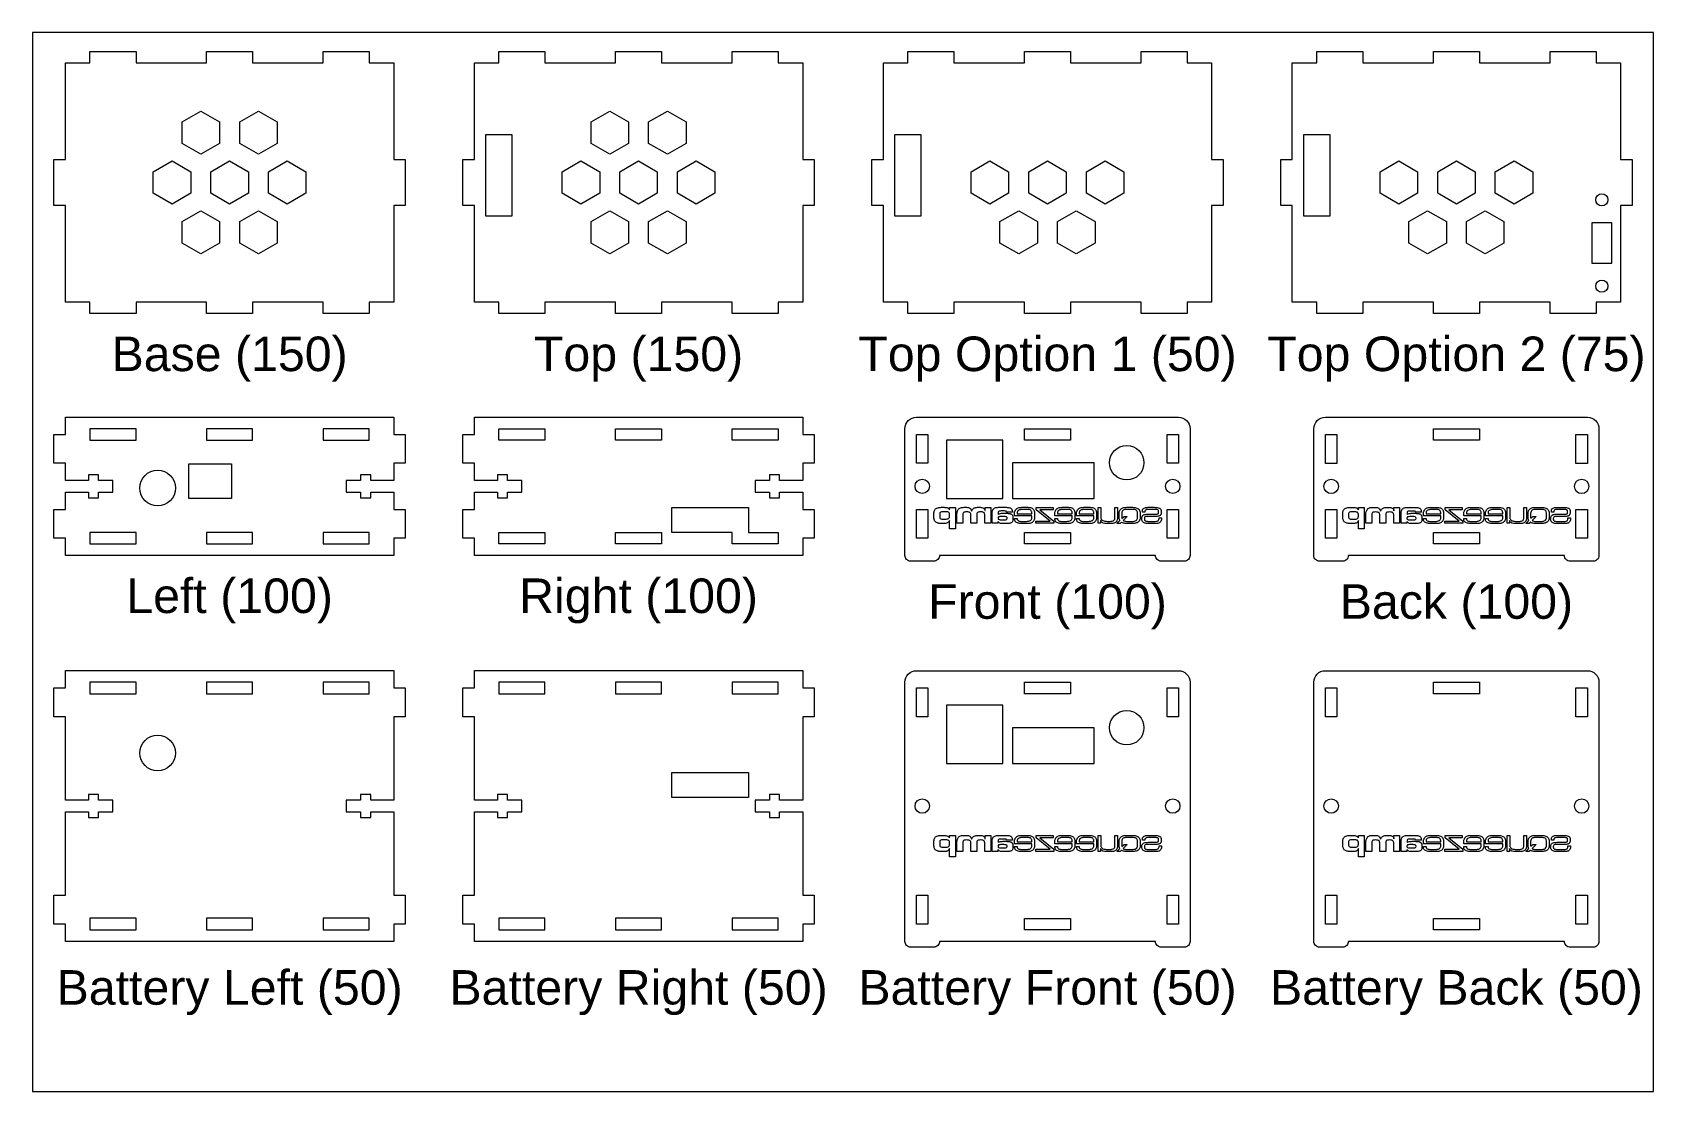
# Paper-space layout 'Layout2' of a CAD drawing. Header units: millimetres. Extents: x 3 to 284, y 3 to 187.
# The model-space entities are those that its viewports show. They can reach past a viewport. Long polylines and large blocks are cut down to what shows.
import ezdxf
from ezdxf.enums import TextEntityAlignment as Align

# ---------------------------------------------------------------- set-up
doc = ezdxf.new("R2010")
doc.units = ezdxf.units.MM
doc.layers.add('Cut', color=1, linetype='Continuous', lineweight=5)
doc.layers.add('Raster Hatch', color=4, linetype='Continuous')
doc.layers.add('Vector Logos', color=3, linetype='Continuous')
doc.styles.get("Standard").update_dxf_attribs({"font": 'Arial.ttf'})

psp = doc.layouts.new('Layout2')

msp = doc.modelspace()

# ---------------------------------------------------------------- texts
for s, p in [('Base (150)', (-26.87, -104.18)), ('Top (150)', (44.13, -104.18)), ('Top Option 1 (50)', (115.13, -104.18)), ('Top Option 2 (75)', (186.13, -104.18)), ('Left (100)', (-26.87, -146.18)), ('Right (100)', (44.13, -146.18)), ('Front (100)', (115.13, -147.18)), ('Back (100)', (186.13, -147.18)), ('Battery Left (50)', (-26.87, -214.18)), ('Battery Right (50)', (44.13, -214.18)), ('Battery Front (50)', (115.13, -214.18)), ('Battery Back (50)', (186.13, -214.18))]:
    msp.add_text(s, height=6).set_placement(p, align=Align.CENTER)

# ---------------------------------------------------------------- blocks, each defined once
blk = doc.blocks.new('Battery Box - Back')
at = {"layer": 'Cut'}
blk.add_lwpolyline([(23.63, 22.75), (23.63, -22.75, -0.414214), (21.63, -24.75), (-23.37, -24.75, -0.414214), (-24.37, -23.75), (-24.37, -19.75, -0.414214), (-23.37, -18.75), (-23.37, 18.75, -0.414214), (-24.37, 19.75), (-24.37, 23.75, -0.414214), (-23.37, 24.75), (21.63, 24.75, -0.414214)], format="xyb", close=True, dxfattribs=at)
for points in [[(-20.37, 20.75), (-20.37, 22.75), (-15.37, 22.75), (-15.37, 20.75)], [(15.63, 20.75), (15.63, 22.75), (20.63, 22.75), (20.63, 20.75)], [(-21.37, -4), (-21.37, 4), (-19.37, 4), (-19.37, -4)], [(19.63, -4), (19.63, 4), (21.63, 4), (21.63, -4)], [(-15.37, -22.75), (-20.37, -22.75), (-20.37, -20.75), (-15.37, -20.75)], [(15.63, -20.75), (20.63, -20.75), (20.63, -22.75), (15.63, -22.75)]]:
    blk.add_lwpolyline(points, close=True, dxfattribs=at)
for centre in [(0.13, 21.75), (0.13, -21.75)]:
    blk.add_circle(centre, 1.25, dxfattribs=at)
at = {"layer": 'Raster Hatch', "lineweight": 0}
for points in [[(-5.33, 2.44), (-5.46, 2.36), (-5.47, 2.35), (-5.59, 2.3), (-5.73, 2.26), (-5.88, 2.24), (-6.06, 2.23), (-6.06, 2.23), (-6.66, 2.23), (-6.83, 2.24), (-6.99, 2.26), (-7.13, 2.3), (-7.25, 2.35), (-7.26, 2.35), (-7.39, 2.43), (-7.5, 2.53), (-7.59, 2.65), (-7.59, 2.65), (-7.67, 2.78), (-7.72, 2.92), (-7.75, 3.06), (-7.76, 3.22), (-7.77, 3.37), (-7.78, 3.52), (-7.78, 3.52), (-7.78, 4.35), (-7.77, 4.52), (-7.77, 4.67), (-7.75, 4.82), (-7.74, 4.93), (-7.7, 5.09), (-7.66, 5.23), (-7.6, 5.36), (-7.6, 5.37), (-7.52, 5.49), (-7.41, 5.6), (-7.35, 5.64), (-7.23, 5.69), (-7.08, 5.72), (-6.96, 5.73), (-6.91, 5.73), (-6.91, 5.27), (-7.07, 5.24), (-7.16, 5.21), (-7.27, 5.11), (-7.31, 5.06), (-7.36, 4.92), (-7.38, 4.8), (-7.39, 4.66), (-7.4, 4.5), (-7.4, 4.43), (-7.4, 3.8), (-7.4, 3.63), (-7.39, 3.47), (-7.37, 3.33), (-7.37, 3.29), (-7.33, 3.13), (-7.27, 3), (-7.24, 2.95), (-7.14, 2.83), (-7.02, 2.76), (-7.01, 2.75), (-6.88, 2.72), (-6.72, 2.7), (-6.62, 2.69), (-6.45, 2.69), (-6.45, 5.73), (-6.14, 5.73), (-5.97, 5.72), (-5.81, 5.7), (-5.68, 5.67), (-5.55, 5.62), (-5.55, 5.62), (-5.41, 5.55), (-5.29, 5.45), (-5.2, 5.35), (-5.18, 5.33), (-5.11, 5.2), (-5.05, 5.07), (-5.01, 4.91), (-5.01, 4.88), (-4.98, 4.74), (-4.97, 4.59), (-4.96, 4.44), (-4.96, 4.31), (-4.96, 3.57), (-4.96, 3.42), (-4.97, 3.27), (-4.99, 3.12), (-4.99, 3.09), (-5.02, 2.94), (-5.07, 2.79), (-5.13, 2.66), (-5.13, 2.66), (-5.22, 2.54)], [(-5.33, 4.31), (-5.34, 4.48), (-5.35, 4.63), (-5.38, 4.76), (-5.38, 4.78), (-5.43, 4.94), (-5.5, 5.06), (-5.5, 5.07), (-5.61, 5.18), (-5.69, 5.23), (-5.83, 5.27), (-5.89, 5.27), (-6.07, 5.27), (-6.07, 2.69), (-5.9, 2.71), (-5.76, 2.74), (-5.7, 2.76), (-5.56, 2.82), (-5.47, 2.91), (-5.41, 3.03), (-5.36, 3.18), (-5.36, 3.19), (-5.35, 3.32), (-5.34, 3.47), (-5.33, 3.64)], [(-5, 1.97), (-5, -1.01), (-5.38, -1.01), (-5.38, 1.34), (-5.39, 1.34), (-7.36, -1.09), (-7.74, -1.09), (-7.74, 2), (-7.36, 2), (-7.36, -0.46), (-7.35, -0.46), (-5.38, 1.97)], [(-5.33, -4.56), (-5.46, -4.65), (-5.47, -4.65), (-5.59, -4.7), (-5.73, -4.74), (-5.88, -4.76), (-6.06, -4.77), (-6.06, -4.77), (-6.66, -4.77), (-6.83, -4.77), (-6.99, -4.74), (-7.13, -4.71), (-7.25, -4.66), (-7.26, -4.65), (-7.39, -4.57), (-7.5, -4.47), (-7.59, -4.36), (-7.59, -4.35), (-7.67, -4.22), (-7.72, -4.08), (-7.75, -3.94), (-7.76, -3.79), (-7.77, -3.64), (-7.78, -3.49), (-7.78, -3.49), (-7.78, -2.65), (-7.77, -2.49), (-7.77, -2.33), (-7.75, -2.19), (-7.74, -2.07), (-7.7, -1.91), (-7.66, -1.77), (-7.6, -1.64), (-7.6, -1.64), (-7.52, -1.51), (-7.41, -1.41), (-7.35, -1.37), (-7.23, -1.31), (-7.08, -1.28), (-6.96, -1.28), (-6.91, -1.28), (-6.91, -1.74), (-7.07, -1.76), (-7.16, -1.8), (-7.27, -1.89), (-7.31, -1.95), (-7.36, -2.08), (-7.38, -2.21), (-7.39, -2.34), (-7.4, -2.5), (-7.4, -2.58), (-7.4, -3.21), (-7.4, -3.38), (-7.39, -3.53), (-7.37, -3.67), (-7.37, -3.72), (-7.33, -3.88), (-7.27, -4.01), (-7.24, -4.06), (-7.14, -4.17), (-7.02, -4.25), (-7.01, -4.25), (-6.88, -4.29), (-6.72, -4.31), (-6.62, -4.31), (-6.45, -4.31), (-6.45, -1.28), (-6.14, -1.28), (-5.97, -1.28), (-5.81, -1.3), (-5.68, -1.34), (-5.55, -1.38), (-5.55, -1.38), (-5.41, -1.46), (-5.29, -1.55), (-5.2, -1.66), (-5.18, -1.68), (-5.11, -1.8), (-5.05, -1.94), (-5.01, -2.09), (-5.01, -2.12), (-4.98, -2.26), (-4.97, -2.41), (-4.96, -2.57), (-4.96, -2.69), (-4.96, -3.43), (-4.96, -3.59), (-4.97, -3.74), (-4.99, -3.89), (-4.99, -3.91), (-5.02, -4.07), (-5.07, -4.21), (-5.13, -4.34), (-5.13, -4.34), (-5.22, -4.46)], [(-5.33, -2.69), (-5.34, -2.52), (-5.35, -2.37), (-5.38, -2.24), (-5.38, -2.23), (-5.43, -2.07), (-5.5, -1.95), (-5.5, -1.93), (-5.61, -1.82), (-5.69, -1.78), (-5.83, -1.74), (-5.89, -1.74), (-6.07, -1.74), (-6.07, -4.31), (-5.9, -4.29), (-5.76, -4.27), (-5.7, -4.25), (-5.56, -4.18), (-5.47, -4.1), (-5.41, -3.98), (-5.36, -3.82), (-5.36, -3.82), (-5.35, -3.69), (-5.34, -3.54), (-5.33, -3.37)], [(-5.33, -8.32), (-5.46, -8.41), (-5.47, -8.41), (-5.59, -8.46), (-5.73, -8.5), (-5.88, -8.52), (-6.06, -8.53), (-6.06, -8.53), (-6.66, -8.53), (-6.83, -8.52), (-6.99, -8.5), (-7.13, -8.47), (-7.25, -8.42), (-7.26, -8.41), (-7.39, -8.33), (-7.5, -8.23), (-7.59, -8.12), (-7.59, -8.11), (-7.67, -7.98), (-7.72, -7.84), (-7.75, -7.7), (-7.76, -7.55), (-7.77, -7.4), (-7.78, -7.25), (-7.78, -7.25), (-7.78, -6.41), (-7.77, -6.25), (-7.77, -6.09), (-7.75, -5.95), (-7.74, -5.83), (-7.7, -5.67), (-7.66, -5.53), (-7.6, -5.4), (-7.6, -5.4), (-7.52, -5.27), (-7.41, -5.17), (-7.35, -5.13), (-7.23, -5.07), (-7.08, -5.04), (-6.96, -5.04), (-6.91, -5.04), (-6.91, -5.5), (-7.07, -5.52), (-7.16, -5.55), (-7.27, -5.65), (-7.31, -5.71), (-7.36, -5.84), (-7.38, -5.97), (-7.39, -6.1), (-7.4, -6.26), (-7.4, -6.33), (-7.4, -6.97), (-7.4, -7.14), (-7.39, -7.29), (-7.37, -7.43), (-7.37, -7.48), (-7.33, -7.64), (-7.27, -7.77), (-7.24, -7.82), (-7.14, -7.93), (-7.02, -8.01), (-7.01, -8.01), (-6.88, -8.05), (-6.72, -8.07), (-6.62, -8.07), (-6.45, -8.07), (-6.45, -5.04), (-6.14, -5.04), (-5.97, -5.04), (-5.81, -5.06), (-5.68, -5.09), (-5.55, -5.14), (-5.55, -5.14), (-5.41, -5.22), (-5.29, -5.31), (-5.2, -5.42), (-5.18, -5.44), (-5.11, -5.56), (-5.05, -5.7), (-5.01, -5.85), (-5.01, -5.88), (-4.98, -6.02), (-4.97, -6.17), (-4.96, -6.33), (-4.96, -6.45), (-4.96, -7.19), (-4.96, -7.35), (-4.97, -7.5), (-4.99, -7.65), (-4.99, -7.67), (-5.02, -7.83), (-5.07, -7.97), (-5.13, -8.1), (-5.13, -8.1), (-5.22, -8.22)], [(-5.33, -6.45), (-5.34, -6.28), (-5.35, -6.13), (-5.38, -6), (-5.38, -5.99), (-5.43, -5.83), (-5.5, -5.71), (-5.5, -5.69), (-5.61, -5.58), (-5.69, -5.54), (-5.83, -5.5), (-5.89, -5.5), (-6.07, -5.5), (-6.07, -8.07), (-5.9, -8.05), (-5.76, -8.02), (-5.7, -8.01), (-5.56, -7.94), (-5.47, -7.86), (-5.41, -7.74), (-5.36, -7.58), (-5.36, -7.58), (-5.35, -7.45), (-5.34, -7.3), (-5.33, -7.13)], [(-7.4, -10.7), (-7.4, -10.87), (-7.39, -11.03), (-7.37, -11.16), (-7.35, -11.23), (-7.3, -11.39), (-7.24, -11.51), (-7.22, -11.53), (-7.11, -11.63), (-7.01, -11.67), (-6.87, -11.7), (-6.74, -11.7), (-5, -11.7), (-5, -12.16), (-6.85, -12.16), (-7, -12.15), (-7.15, -12.12), (-7.2, -12.1), (-7.34, -12.04), (-7.46, -11.95), (-7.5, -11.91), (-7.59, -11.81), (-7.66, -11.68), (-7.7, -11.57), (-7.74, -11.44), (-7.76, -11.29), (-7.77, -11.13), (-7.78, -11.03), (-7.78, -10.34), (-7.77, -10.18), (-7.77, -10.03), (-7.76, -9.94), (-7.68, -9.65), (-7.68, -9.63), (-7.61, -9.5), (-7.52, -9.39), (-7.41, -9.31), (-7.27, -9.24), (-7.26, -9.23), (-7.26, -9.22), (-7.74, -9.22), (-7.74, -8.79), (-5, -8.79), (-5, -9.25), (-6.56, -9.25), (-6.72, -9.26), (-6.87, -9.28), (-6.96, -9.31), (-7.09, -9.38), (-7.2, -9.48), (-7.22, -9.51), (-7.28, -9.63), (-7.33, -9.77), (-7.36, -9.92), (-7.38, -10.04), (-7.39, -10.18), (-7.4, -10.34), (-7.4, -10.51), (-7.4, -10.58)], [(-7.55, -12.83), (-7.78, -12.61), (-7.78, -12.05), (-7.26, -12.56), (-7.23, -12.55), (-7.22, -12.54), (-7.1, -12.49), (-6.96, -12.45), (-6.8, -12.43), (-6.67, -12.43), (-6.07, -12.43), (-5.9, -12.43), (-5.74, -12.46), (-5.61, -12.5), (-5.52, -12.54), (-5.39, -12.62), (-5.28, -12.72), (-5.18, -12.84), (-5.17, -12.85), (-5.11, -12.97), (-5.05, -13.11), (-5.01, -13.26), (-5, -13.33), (-4.98, -13.47), (-4.97, -13.62), (-4.96, -13.78), (-4.96, -13.93), (-4.96, -14.59), (-4.96, -14.75), (-4.97, -14.91), (-4.98, -15.06), (-5, -15.2), (-5, -15.2), (-5.04, -15.36), (-5.09, -15.5), (-5.15, -15.63), (-5.17, -15.68), (-5.26, -15.8), (-5.37, -15.9), (-5.5, -15.98), (-5.52, -15.99), (-5.64, -16.04), (-5.78, -16.08), (-5.93, -16.1), (-6.07, -16.1), (-6.67, -16.1), (-6.84, -16.1), (-6.99, -16.07), (-7.13, -16.03), (-7.22, -15.99), (-7.35, -15.91), (-7.46, -15.81), (-7.55, -15.69), (-7.56, -15.68), (-7.63, -15.55), (-7.68, -15.41), (-7.72, -15.26), (-7.73, -15.2), (-7.75, -15.06), (-7.77, -14.91), (-7.77, -14.75), (-7.78, -14.6), (-7.78, -14.59), (-7.78, -13.93), (-7.77, -13.78), (-7.77, -13.62), (-7.75, -13.47), (-7.73, -13.33), (-7.73, -13.33), (-7.7, -13.17), (-7.65, -13.03), (-7.59, -12.9), (-7.56, -12.85)], [(-6.91, -12.92), (-6.54, -13.29), (-6.54, -13.85), (-7.25, -13.13), (-7.26, -13.14), (-7.26, -13.14), (-7.33, -13.27), (-7.37, -13.42), (-7.37, -13.43), (-7.39, -13.57), (-7.4, -13.73), (-7.4, -13.8), (-7.4, -14.73), (-7.4, -14.89), (-7.38, -15.04), (-7.37, -15.1), (-7.33, -15.25), (-7.26, -15.38), (-7.26, -15.39), (-7.16, -15.49), (-7.03, -15.57), (-7.03, -15.57), (-6.9, -15.62), (-6.75, -15.64), (-6.64, -15.64), (-6.09, -15.64), (-5.93, -15.63), (-5.78, -15.6), (-5.7, -15.57), (-5.57, -15.5), (-5.47, -15.39), (-5.47, -15.39), (-5.41, -15.26), (-5.36, -15.11), (-5.36, -15.1), (-5.34, -14.96), (-5.33, -14.81), (-5.33, -14.73), (-5.33, -13.8), (-5.34, -13.64), (-5.35, -13.49), (-5.36, -13.43), (-5.4, -13.28), (-5.47, -13.15), (-5.47, -13.14), (-5.57, -13.03), (-5.7, -12.95), (-5.83, -12.91), (-5.98, -12.89), (-6.09, -12.89), (-6.64, -12.89), (-6.81, -12.9)], [(-7.43, -19.68), (-7.55, -19.59), (-7.64, -19.47), (-7.68, -19.39), (-7.72, -19.25), (-7.75, -19.1), (-7.76, -18.97), (-7.77, -18.82), (-7.77, -18.67), (-7.78, -18.52), (-7.78, -18.48), (-7.78, -17.63), (-7.77, -17.48), (-7.77, -17.33), (-7.76, -17.2), (-7.74, -17.04), (-7.71, -16.9), (-7.67, -16.78), (-7.59, -16.65), (-7.5, -16.54), (-7.43, -16.48), (-7.32, -16.42), (-7.18, -16.38), (-7.01, -16.36), (-6.98, -16.36), (-6.97, -16.36), (-6.8, -16.37), (-6.65, -16.4), (-6.53, -16.45), (-6.53, -16.45), (-6.41, -16.53), (-6.31, -16.64), (-6.29, -16.68), (-6.23, -16.81), (-6.2, -16.96), (-6.19, -17.05), (-6.17, -17.19), (-6.17, -17.34), (-6.16, -17.51), (-6.16, -17.52), (-6.16, -18.74), (-6.16, -18.91), (-6.14, -19.03), (-6.09, -19.17), (-6.07, -19.2), (-5.96, -19.27), (-5.81, -19.3), (-5.81, -19.3), (-5.71, -19.3), (-5.55, -19.28), (-5.52, -19.26), (-5.41, -19.16), (-5.4, -19.14), (-5.37, -19.01), (-5.35, -18.89), (-5.34, -18.76), (-5.33, -18.61), (-5.33, -18.49), (-5.33, -17.69), (-5.33, -17.53), (-5.34, -17.38), (-5.34, -17.35), (-5.36, -17.19), (-5.39, -17.11), (-5.48, -16.99), (-5.52, -16.96), (-5.65, -16.92), (-5.76, -16.91), (-5.79, -16.91), (-5.79, -16.48), (-5.64, -16.48), (-5.49, -16.49), (-5.37, -16.52), (-5.25, -16.59), (-5.16, -16.68), (-5.09, -16.8), (-5.04, -16.94), (-5.01, -17.04), (-4.99, -17.16), (-4.97, -17.3), (-4.96, -17.46), (-4.96, -17.63), (-4.96, -17.66), (-4.96, -18.37), (-4.96, -18.55), (-4.97, -18.71), (-4.98, -18.86), (-4.99, -18.99), (-5, -19.07), (-5.04, -19.23), (-5.08, -19.38), (-5.13, -19.49), (-5.23, -19.61), (-5.35, -19.69), (-5.35, -19.7), (-5.49, -19.74), (-5.65, -19.76), (-5.65, -19.76), (-5.81, -19.76), (-5.99, -19.74), (-6.13, -19.71), (-6.26, -19.65), (-6.35, -19.57), (-6.37, -19.55), (-6.43, -19.46), (-6.48, -19.34), (-6.51, -19.2), (-6.53, -19.03), (-6.54, -18.87), (-6.54, -17.45), (-6.55, -17.28), (-6.56, -17.14), (-6.57, -17.12), (-6.62, -16.97), (-6.64, -16.93), (-6.76, -16.85), (-6.77, -16.84), (-6.92, -16.82), (-6.95, -16.82), (-6.97, -16.82), (-7.13, -16.84), (-7.21, -16.86), (-7.31, -16.97), (-7.34, -17.01), (-7.37, -17.14), (-7.39, -17.3), (-7.4, -17.43), (-7.4, -17.59), (-7.4, -17.73), (-7.4, -18.72), (-7.39, -18.9), (-7.37, -19.05), (-7.32, -19.17), (-7.29, -19.21), (-7.19, -19.3), (-7.06, -19.35), (-6.93, -19.37), (-6.79, -19.37), (-6.79, -19.79), (-6.96, -19.79), (-7.13, -19.78), (-7.28, -19.75), (-7.4, -19.7)]]:
    blk.add_lwpolyline(points, close=True, dxfattribs=at)
at = {"layer": 'Vector Logos', "lineweight": 0}
for points in [[(-7.23, 19.62), (-7.1, 19.67), (-7.06, 19.68), (-6.93, 19.7), (-6.78, 19.72), (-6.62, 19.72), (-6.12, 19.72), (-6.07, 19.72), (-5.91, 19.71), (-5.76, 19.7), (-5.64, 19.67), (-5.53, 19.64), (-5.41, 19.57), (-5.28, 19.48), (-5.23, 19.43), (-5.15, 19.32), (-5.09, 19.19), (-5.03, 19.03), (-5.03, 19), (-5, 18.87), (-4.98, 18.74), (-4.97, 18.59), (-4.96, 18.43), (-4.96, 18.26), (-4.96, 17.96), (-4.97, 17.8), (-4.99, 17.64), (-5.02, 17.49), (-5.07, 17.36), (-5.13, 17.25), (-5.21, 17.15), (-5.3, 17.07), (-5.41, 17), (-5.41, 16.99), (-5, 16.99), (-5, 15.99), (-8.69, 15.99), (-8.69, 17.02), (-7.26, 17.02), (-7.26, 17.03), (-7.4, 17.11), (-7.52, 17.2), (-7.62, 17.3), (-7.68, 17.4), (-7.7, 17.45), (-7.74, 17.56), (-7.76, 17.7), (-7.77, 17.86), (-7.78, 18.05), (-7.78, 18.26), (-7.78, 18.31), (-7.77, 18.48), (-7.76, 18.64), (-7.75, 18.78), (-7.73, 18.91), (-7.7, 19.03), (-7.67, 19.12), (-7.61, 19.27), (-7.54, 19.38), (-7.45, 19.48), (-7.36, 19.55)], [(-7.01, 17.64), (-7.01, 17.57), (-6.99, 17.41), (-6.95, 17.27), (-6.9, 17.17), (-6.89, 17.16), (-6.8, 17.08), (-6.67, 17.04), (-6.5, 17.02), (-6.23, 17.02), (-6.21, 17.02), (-6.05, 17.04), (-5.92, 17.09), (-5.83, 17.17), (-5.81, 17.2), (-5.77, 17.32), (-5.74, 17.46), (-5.73, 17.64), (-5.73, 18.18), (-5.73, 18.23), (-5.75, 18.41), (-5.78, 18.54), (-5.84, 18.63), (-5.9, 18.67), (-6.04, 18.71), (-6.21, 18.72), (-6.53, 18.72), (-6.65, 18.72), (-6.79, 18.69), (-6.89, 18.63), (-6.91, 18.61), (-6.97, 18.51), (-7, 18.37), (-7.01, 18.18)], [(-5, 10.84), (-5, 9.86), (-7.74, 9.86), (-7.74, 10.89), (-6.29, 10.89), (-6.25, 10.89), (-6.09, 10.91), (-5.96, 10.96), (-5.88, 11.04), (-5.84, 11.09), (-5.8, 11.21), (-5.77, 11.36), (-5.76, 11.54), (-5.76, 11.58), (-5.77, 11.78), (-5.79, 11.93), (-5.81, 12.06), (-5.84, 12.14), (-5.9, 12.21), (-6.02, 12.26), (-6.19, 12.28), (-7.74, 12.28), (-7.74, 13.31), (-6.23, 13.31), (-6.08, 13.33), (-5.95, 13.38), (-5.87, 13.47), (-5.83, 13.54), (-5.79, 13.67), (-5.77, 13.82), (-5.76, 14.01), (-5.76, 14.01), (-5.77, 14.21), (-5.79, 14.36), (-5.82, 14.49), (-5.87, 14.57), (-5.87, 14.58), (-5.96, 14.65), (-6.09, 14.69), (-6.27, 14.7), (-7.74, 14.7), (-7.74, 15.73), (-6.2, 15.73), (-6.05, 15.73), (-5.89, 15.71), (-5.74, 15.68), (-5.6, 15.64), (-5.48, 15.58), (-5.37, 15.52), (-5.27, 15.44), (-5.24, 15.41), (-5.17, 15.32), (-5.11, 15.21), (-5.05, 15.09), (-5.01, 14.95), (-4.98, 14.8), (-4.97, 14.64), (-4.96, 14.46), (-4.96, 14.14), (-4.96, 14.04), (-4.98, 13.87), (-5, 13.72), (-5.04, 13.6), (-5.09, 13.5), (-5.11, 13.48), (-5.19, 13.39), (-5.3, 13.3), (-5.43, 13.23), (-5.6, 13.17), (-5.58, 13.16), (-5.45, 13.09), (-5.34, 13.01), (-5.24, 12.92), (-5.15, 12.82), (-5.08, 12.71), (-5.03, 12.58), (-4.99, 12.45), (-4.97, 12.31), (-4.96, 12.15), (-4.96, 11.76), (-4.96, 11.68), (-4.98, 11.52), (-5, 11.38), (-5.05, 11.25), (-5.1, 11.13), (-5.17, 11.04), (-5.27, 10.95), (-5.4, 10.89), (-5.54, 10.85), (-5.54, 10.84)], [(-4.96, 8.52), (-4.96, 7.32), (-4.96, 7.18), (-4.97, 7), (-4.99, 6.83), (-5.01, 6.69), (-5.04, 6.56), (-5.08, 6.46), (-5.12, 6.37), (-5.24, 6.24), (-5.35, 6.17), (-5.49, 6.13), (-5.64, 6.1), (-5.82, 6.09), (-5.82, 7.09), (-5.74, 7.1), (-5.64, 7.18), (-5.64, 7.19), (-5.61, 7.3), (-5.6, 7.49), (-5.6, 8.09), (-5.61, 8.24), (-5.63, 8.39), (-5.68, 8.48), (-5.69, 8.49), (-5.8, 8.55), (-5.97, 8.57), (-6.21, 8.57), (-6.13, 8.48), (-6.07, 8.36), (-6.03, 8.21), (-6.01, 8.13), (-6, 8), (-6, 7.86), (-5.99, 7.69), (-5.99, 7.5), (-5.99, 7.38), (-5.99, 7.21), (-6, 7.07), (-6, 6.96), (-6.01, 6.84), (-6.03, 6.7), (-6.05, 6.55), (-6.07, 6.49), (-6.11, 6.34), (-6.18, 6.23), (-6.28, 6.14), (-6.41, 6.06), (-6.48, 6.03), (-6.62, 6), (-6.78, 5.99), (-7, 5.99), (-7.16, 6), (-7.31, 6.03), (-7.44, 6.08), (-7.54, 6.15), (-7.62, 6.25), (-7.65, 6.29), (-7.69, 6.41), (-7.73, 6.53), (-7.76, 6.68), (-7.77, 6.84), (-7.78, 7.02), (-7.78, 7.72), (-7.78, 7.85), (-7.77, 8.01), (-7.75, 8.15), (-7.71, 8.25), (-7.7, 8.27), (-7.64, 8.38), (-7.55, 8.5), (-7.42, 8.63), (-7.74, 8.63), (-7.74, 9.6), (-5.94, 9.6), (-5.84, 9.6), (-5.68, 9.58), (-5.54, 9.54), (-5.41, 9.49), (-5.3, 9.42), (-5.21, 9.33), (-5.13, 9.23), (-5.07, 9.12), (-5.02, 8.99), (-4.99, 8.85), (-4.97, 8.69)], [(-6.57, 7.97), (-6.57, 8.08), (-6.58, 8.26), (-6.59, 8.39), (-6.62, 8.48), (-6.7, 8.56), (-6.85, 8.59), (-6.88, 8.59), (-7.01, 8.55), (-7.05, 8.5), (-7.1, 8.34), (-7.11, 8.28), (-7.13, 8), (-7.14, 7.82), (-7.14, 7.53), (-7.13, 7.36), (-7.11, 7.21), (-7.08, 7.11), (-7.02, 7.03), (-6.89, 6.99), (-6.89, 6.99), (-6.74, 7.02), (-6.64, 7.1), (-6.6, 7.18), (-6.58, 7.32), (-6.57, 7.51)]]:
    blk.add_lwpolyline(points, close=True, dxfattribs=at)
blk = doc.blocks.new('Battery Box - Front')
at = {"layer": 'Cut'}
blk.add_lwpolyline([(-23.63, -22.75), (-23.63, 22.75, -0.414214), (-21.63, 24.75), (23.37, 24.75, -0.414214), (24.37, 23.75), (24.37, 19.75, -0.414214), (23.37, 18.75), (23.37, -18.75, -0.414214), (24.37, -19.75), (24.37, -23.75, -0.414214), (23.37, -24.75), (-21.63, -24.75, -0.414214)], format="xyb", close=True, dxfattribs=at)
for points in [[(-15.63, 20.75), (-20.63, 20.75), (-20.63, 22.75), (-15.63, 22.75)], [(15.37, 22.75), (20.37, 22.75), (20.37, 20.75), (15.37, 20.75)], [(-13.73, 8.1), (-13.73, -6.1), (-7.53, -6.1), (-7.53, 8.1)], [(-19.63, 4), (-19.63, -4), (-21.63, -4), (-21.63, 4)], [(21.37, 4), (21.37, -4), (19.37, -4), (19.37, 4)], [(-7.53, -7.75), (-17.63, -7.75), (-17.63, -17.55), (-7.53, -17.55)], [(-15.63, -20.75), (-15.63, -22.75), (-20.63, -22.75), (-20.63, -20.75)], [(20.37, -20.75), (20.37, -22.75), (15.37, -22.75), (15.37, -20.75)]]:
    blk.add_lwpolyline(points, close=True, dxfattribs=at)
for centre, radius in [((-0.13, 21.75), 1.25), ((-13.73, 13.75), 3), ((-0.13, -21.75), 1.25)]:
    blk.add_circle(centre, radius, dxfattribs=at)
at = {"layer": 'Raster Hatch', "lineweight": 0}
for points in [[(7.43, 19.68), (7.55, 19.59), (7.64, 19.47), (7.68, 19.39), (7.72, 19.25), (7.75, 19.1), (7.76, 18.97), (7.77, 18.82), (7.77, 18.67), (7.78, 18.52), (7.78, 18.48), (7.78, 17.63), (7.77, 17.48), (7.77, 17.33), (7.76, 17.2), (7.74, 17.04), (7.71, 16.9), (7.67, 16.78), (7.59, 16.65), (7.5, 16.54), (7.43, 16.48), (7.32, 16.42), (7.18, 16.38), (7.01, 16.36), (6.98, 16.36), (6.97, 16.36), (6.8, 16.37), (6.65, 16.4), (6.53, 16.45), (6.53, 16.45), (6.41, 16.53), (6.31, 16.64), (6.29, 16.68), (6.23, 16.81), (6.2, 16.96), (6.19, 17.05), (6.17, 17.19), (6.17, 17.34), (6.16, 17.51), (6.16, 17.52), (6.16, 18.74), (6.16, 18.91), (6.14, 19.03), (6.09, 19.17), (6.07, 19.2), (5.96, 19.27), (5.81, 19.3), (5.81, 19.3), (5.71, 19.3), (5.55, 19.28), (5.52, 19.26), (5.41, 19.16), (5.4, 19.14), (5.37, 19.01), (5.35, 18.89), (5.34, 18.76), (5.33, 18.61), (5.33, 18.49), (5.33, 17.69), (5.33, 17.53), (5.34, 17.38), (5.34, 17.35), (5.36, 17.19), (5.39, 17.11), (5.48, 16.99), (5.52, 16.96), (5.65, 16.92), (5.76, 16.91), (5.79, 16.91), (5.79, 16.48), (5.64, 16.48), (5.49, 16.49), (5.37, 16.52), (5.25, 16.59), (5.16, 16.68), (5.09, 16.8), (5.04, 16.94), (5.01, 17.04), (4.99, 17.16), (4.97, 17.3), (4.96, 17.46), (4.96, 17.63), (4.96, 17.66), (4.96, 18.37), (4.96, 18.55), (4.97, 18.71), (4.98, 18.86), (4.99, 18.99), (5, 19.07), (5.04, 19.23), (5.08, 19.38), (5.13, 19.49), (5.23, 19.61), (5.35, 19.69), (5.35, 19.7), (5.49, 19.74), (5.65, 19.76), (5.65, 19.76), (5.81, 19.76), (5.99, 19.74), (6.13, 19.71), (6.26, 19.65), (6.35, 19.57), (6.37, 19.55), (6.43, 19.46), (6.48, 19.34), (6.51, 19.2), (6.53, 19.03), (6.54, 18.87), (6.54, 17.45), (6.55, 17.28), (6.56, 17.14), (6.57, 17.12), (6.62, 16.97), (6.64, 16.93), (6.76, 16.85), (6.77, 16.84), (6.92, 16.82), (6.95, 16.82), (6.97, 16.82), (7.13, 16.84), (7.21, 16.86), (7.31, 16.97), (7.34, 17.01), (7.37, 17.14), (7.39, 17.3), (7.4, 17.43), (7.4, 17.59), (7.4, 17.73), (7.4, 18.72), (7.39, 18.9), (7.37, 19.05), (7.32, 19.17), (7.29, 19.21), (7.19, 19.3), (7.06, 19.35), (6.93, 19.37), (6.79, 19.37), (6.79, 19.79), (6.96, 19.79), (7.13, 19.78), (7.28, 19.75), (7.4, 19.7)], [(7.55, 12.83), (7.78, 12.61), (7.78, 12.05), (7.26, 12.56), (7.23, 12.55), (7.22, 12.54), (7.1, 12.49), (6.96, 12.45), (6.8, 12.43), (6.67, 12.43), (6.07, 12.43), (5.9, 12.43), (5.74, 12.46), (5.61, 12.5), (5.52, 12.54), (5.39, 12.62), (5.28, 12.72), (5.18, 12.84), (5.17, 12.85), (5.11, 12.97), (5.05, 13.11), (5.01, 13.26), (5, 13.33), (4.98, 13.47), (4.97, 13.62), (4.96, 13.78), (4.96, 13.93), (4.96, 14.59), (4.96, 14.75), (4.97, 14.91), (4.98, 15.06), (5, 15.2), (5, 15.2), (5.04, 15.36), (5.09, 15.5), (5.15, 15.63), (5.17, 15.68), (5.26, 15.8), (5.37, 15.9), (5.5, 15.98), (5.52, 15.99), (5.64, 16.04), (5.78, 16.08), (5.93, 16.1), (6.07, 16.1), (6.67, 16.1), (6.84, 16.1), (6.99, 16.07), (7.13, 16.03), (7.22, 15.99), (7.35, 15.91), (7.46, 15.81), (7.55, 15.69), (7.56, 15.68), (7.63, 15.55), (7.68, 15.41), (7.72, 15.26), (7.73, 15.2), (7.75, 15.06), (7.77, 14.91), (7.77, 14.75), (7.78, 14.6), (7.78, 14.59), (7.78, 13.93), (7.77, 13.78), (7.77, 13.62), (7.75, 13.47), (7.73, 13.33), (7.73, 13.33), (7.7, 13.17), (7.65, 13.03), (7.59, 12.9), (7.56, 12.85)], [(6.91, 12.92), (6.54, 13.29), (6.54, 13.85), (7.25, 13.13), (7.26, 13.14), (7.26, 13.14), (7.33, 13.27), (7.37, 13.42), (7.37, 13.43), (7.39, 13.57), (7.4, 13.73), (7.4, 13.8), (7.4, 14.73), (7.4, 14.89), (7.38, 15.04), (7.37, 15.1), (7.33, 15.25), (7.26, 15.38), (7.26, 15.39), (7.16, 15.49), (7.03, 15.57), (7.03, 15.57), (6.9, 15.62), (6.75, 15.64), (6.64, 15.64), (6.09, 15.64), (5.93, 15.63), (5.78, 15.6), (5.7, 15.57), (5.57, 15.5), (5.47, 15.39), (5.47, 15.39), (5.41, 15.26), (5.36, 15.11), (5.36, 15.1), (5.34, 14.96), (5.33, 14.81), (5.33, 14.73), (5.33, 13.8), (5.34, 13.64), (5.35, 13.49), (5.36, 13.43), (5.4, 13.28), (5.47, 13.15), (5.47, 13.14), (5.57, 13.03), (5.7, 12.95), (5.83, 12.91), (5.98, 12.89), (6.09, 12.89), (6.64, 12.89), (6.81, 12.9)], [(7.4, 10.7), (7.4, 10.87), (7.39, 11.03), (7.37, 11.16), (7.35, 11.23), (7.3, 11.39), (7.24, 11.51), (7.22, 11.53), (7.11, 11.63), (7.01, 11.67), (6.87, 11.7), (6.74, 11.7), (5, 11.7), (5, 12.16), (6.85, 12.16), (7, 12.15), (7.15, 12.12), (7.2, 12.1), (7.34, 12.04), (7.46, 11.95), (7.5, 11.91), (7.59, 11.81), (7.66, 11.68), (7.7, 11.57), (7.74, 11.44), (7.76, 11.29), (7.77, 11.13), (7.78, 11.03), (7.78, 10.34), (7.77, 10.18), (7.77, 10.03), (7.76, 9.94), (7.68, 9.65), (7.68, 9.63), (7.61, 9.5), (7.52, 9.39), (7.41, 9.31), (7.27, 9.24), (7.26, 9.23), (7.26, 9.22), (7.74, 9.22), (7.74, 8.79), (5, 8.79), (5, 9.25), (6.56, 9.25), (6.72, 9.26), (6.87, 9.28), (6.96, 9.31), (7.09, 9.38), (7.2, 9.48), (7.22, 9.51), (7.28, 9.63), (7.33, 9.77), (7.36, 9.92), (7.38, 10.04), (7.39, 10.18), (7.4, 10.34), (7.4, 10.51), (7.4, 10.58)], [(5.33, 8.32), (5.46, 8.41), (5.47, 8.41), (5.59, 8.46), (5.73, 8.5), (5.88, 8.52), (6.06, 8.53), (6.06, 8.53), (6.66, 8.53), (6.83, 8.52), (6.99, 8.5), (7.13, 8.47), (7.25, 8.42), (7.26, 8.41), (7.39, 8.33), (7.5, 8.23), (7.59, 8.12), (7.59, 8.11), (7.67, 7.98), (7.72, 7.84), (7.75, 7.7), (7.76, 7.55), (7.77, 7.4), (7.78, 7.25), (7.78, 7.25), (7.78, 6.41), (7.77, 6.25), (7.77, 6.09), (7.75, 5.95), (7.74, 5.83), (7.7, 5.67), (7.66, 5.53), (7.6, 5.4), (7.6, 5.4), (7.52, 5.27), (7.41, 5.17), (7.35, 5.13), (7.23, 5.07), (7.08, 5.04), (6.96, 5.04), (6.91, 5.04), (6.91, 5.5), (7.07, 5.52), (7.16, 5.55), (7.27, 5.65), (7.31, 5.71), (7.36, 5.84), (7.38, 5.97), (7.39, 6.1), (7.4, 6.26), (7.4, 6.33), (7.4, 6.97), (7.4, 7.14), (7.39, 7.29), (7.37, 7.43), (7.37, 7.48), (7.33, 7.64), (7.27, 7.77), (7.24, 7.82), (7.14, 7.93), (7.02, 8.01), (7.01, 8.01), (6.88, 8.05), (6.72, 8.07), (6.62, 8.07), (6.45, 8.07), (6.45, 5.04), (6.14, 5.04), (5.97, 5.04), (5.81, 5.06), (5.68, 5.09), (5.55, 5.14), (5.55, 5.14), (5.41, 5.22), (5.29, 5.31), (5.2, 5.42), (5.18, 5.44), (5.11, 5.56), (5.05, 5.7), (5.01, 5.85), (5.01, 5.88), (4.98, 6.02), (4.97, 6.17), (4.96, 6.33), (4.96, 6.45), (4.96, 7.19), (4.96, 7.35), (4.97, 7.5), (4.99, 7.65), (4.99, 7.67), (5.02, 7.83), (5.07, 7.97), (5.13, 8.1), (5.13, 8.1), (5.22, 8.22)], [(5.33, 6.45), (5.34, 6.28), (5.35, 6.13), (5.38, 6), (5.38, 5.99), (5.43, 5.83), (5.5, 5.71), (5.5, 5.69), (5.61, 5.58), (5.69, 5.54), (5.83, 5.5), (5.89, 5.5), (6.07, 5.5), (6.07, 8.07), (5.9, 8.05), (5.76, 8.02), (5.7, 8.01), (5.56, 7.94), (5.47, 7.86), (5.41, 7.74), (5.36, 7.58), (5.36, 7.58), (5.35, 7.45), (5.34, 7.3), (5.33, 7.13)], [(5.33, 4.56), (5.46, 4.65), (5.47, 4.65), (5.59, 4.7), (5.73, 4.74), (5.88, 4.76), (6.06, 4.77), (6.06, 4.77), (6.66, 4.77), (6.83, 4.77), (6.99, 4.74), (7.13, 4.71), (7.25, 4.66), (7.26, 4.65), (7.39, 4.57), (7.5, 4.47), (7.59, 4.36), (7.59, 4.35), (7.67, 4.22), (7.72, 4.08), (7.75, 3.94), (7.76, 3.79), (7.77, 3.64), (7.78, 3.49), (7.78, 3.49), (7.78, 2.65), (7.77, 2.49), (7.77, 2.33), (7.75, 2.19), (7.74, 2.07), (7.7, 1.91), (7.66, 1.77), (7.6, 1.64), (7.6, 1.64), (7.52, 1.51), (7.41, 1.41), (7.35, 1.37), (7.23, 1.31), (7.08, 1.28), (6.96, 1.28), (6.91, 1.28), (6.91, 1.74), (7.07, 1.76), (7.16, 1.8), (7.27, 1.89), (7.31, 1.95), (7.36, 2.08), (7.38, 2.21), (7.39, 2.34), (7.4, 2.5), (7.4, 2.58), (7.4, 3.21), (7.4, 3.38), (7.39, 3.53), (7.37, 3.67), (7.37, 3.72), (7.33, 3.88), (7.27, 4.01), (7.24, 4.06), (7.14, 4.17), (7.02, 4.25), (7.01, 4.25), (6.88, 4.29), (6.72, 4.31), (6.62, 4.31), (6.45, 4.31), (6.45, 1.28), (6.14, 1.28), (5.97, 1.28), (5.81, 1.3), (5.68, 1.34), (5.55, 1.38), (5.55, 1.38), (5.41, 1.46), (5.29, 1.55), (5.2, 1.66), (5.18, 1.68), (5.11, 1.8), (5.05, 1.94), (5.01, 2.09), (5.01, 2.12), (4.98, 2.26), (4.97, 2.41), (4.96, 2.57), (4.96, 2.69), (4.96, 3.43), (4.96, 3.59), (4.97, 3.74), (4.99, 3.89), (4.99, 3.91), (5.02, 4.07), (5.07, 4.21), (5.13, 4.34), (5.13, 4.34), (5.22, 4.46)], [(5.33, 2.69), (5.34, 2.52), (5.35, 2.37), (5.38, 2.24), (5.38, 2.23), (5.43, 2.07), (5.5, 1.95), (5.5, 1.93), (5.61, 1.82), (5.69, 1.78), (5.83, 1.74), (5.89, 1.74), (6.07, 1.74), (6.07, 4.31), (5.9, 4.29), (5.76, 4.27), (5.7, 4.25), (5.56, 4.18), (5.47, 4.1), (5.41, 3.98), (5.36, 3.82), (5.36, 3.82), (5.35, 3.69), (5.34, 3.54), (5.33, 3.37)], [(5, -1.97), (5, 1.01), (5.38, 1.01), (5.38, -1.34), (5.39, -1.34), (7.36, 1.09), (7.74, 1.09), (7.74, -2), (7.36, -2), (7.36, 0.46), (7.35, 0.46), (5.38, -1.97)], [(5.33, -2.44), (5.46, -2.36), (5.47, -2.35), (5.59, -2.3), (5.73, -2.26), (5.88, -2.24), (6.06, -2.23), (6.06, -2.23), (6.66, -2.23), (6.83, -2.24), (6.99, -2.26), (7.13, -2.3), (7.25, -2.35), (7.26, -2.35), (7.39, -2.43), (7.5, -2.53), (7.59, -2.65), (7.59, -2.65), (7.67, -2.78), (7.72, -2.92), (7.75, -3.06), (7.76, -3.22), (7.77, -3.37), (7.78, -3.52), (7.78, -3.52), (7.78, -4.35), (7.77, -4.52), (7.77, -4.67), (7.75, -4.82), (7.74, -4.93), (7.7, -5.09), (7.66, -5.23), (7.6, -5.36), (7.6, -5.37), (7.52, -5.49), (7.41, -5.6), (7.35, -5.64), (7.23, -5.69), (7.08, -5.72), (6.96, -5.73), (6.91, -5.73), (6.91, -5.27), (7.07, -5.24), (7.16, -5.21), (7.27, -5.11), (7.31, -5.06), (7.36, -4.92), (7.38, -4.8), (7.39, -4.66), (7.4, -4.5), (7.4, -4.43), (7.4, -3.8), (7.4, -3.63), (7.39, -3.47), (7.37, -3.33), (7.37, -3.29), (7.33, -3.13), (7.27, -3), (7.24, -2.95), (7.14, -2.83), (7.02, -2.76), (7.01, -2.75), (6.88, -2.72), (6.72, -2.7), (6.62, -2.69), (6.45, -2.69), (6.45, -5.73), (6.14, -5.73), (5.97, -5.72), (5.81, -5.7), (5.68, -5.67), (5.55, -5.62), (5.55, -5.62), (5.41, -5.55), (5.29, -5.45), (5.2, -5.35), (5.18, -5.33), (5.11, -5.2), (5.05, -5.07), (5.01, -4.91), (5.01, -4.88), (4.98, -4.74), (4.97, -4.59), (4.96, -4.44), (4.96, -4.31), (4.96, -3.57), (4.96, -3.42), (4.97, -3.27), (4.99, -3.12), (4.99, -3.09), (5.02, -2.94), (5.07, -2.79), (5.13, -2.66), (5.13, -2.66), (5.22, -2.54)], [(5.33, -4.31), (5.34, -4.48), (5.35, -4.63), (5.38, -4.76), (5.38, -4.78), (5.43, -4.94), (5.5, -5.06), (5.5, -5.07), (5.61, -5.18), (5.69, -5.23), (5.83, -5.27), (5.89, -5.27), (6.07, -5.27), (6.07, -2.69), (5.9, -2.71), (5.76, -2.74), (5.7, -2.76), (5.56, -2.82), (5.47, -2.91), (5.41, -3.03), (5.36, -3.18), (5.36, -3.19), (5.35, -3.32), (5.34, -3.47), (5.33, -3.64)]]:
    blk.add_lwpolyline(points, close=True, dxfattribs=at)
at = {"layer": 'Vector Logos', "lineweight": 0}
for points in [[(4.96, -8.52), (4.96, -7.32), (4.96, -7.18), (4.97, -7), (4.99, -6.83), (5.01, -6.69), (5.04, -6.56), (5.08, -6.46), (5.12, -6.37), (5.24, -6.24), (5.35, -6.17), (5.49, -6.13), (5.64, -6.1), (5.82, -6.09), (5.82, -7.09), (5.74, -7.1), (5.64, -7.18), (5.64, -7.19), (5.61, -7.3), (5.6, -7.49), (5.6, -8.09), (5.61, -8.24), (5.63, -8.39), (5.68, -8.48), (5.69, -8.49), (5.8, -8.55), (5.97, -8.57), (6.21, -8.57), (6.13, -8.48), (6.07, -8.36), (6.03, -8.21), (6.01, -8.13), (6, -8), (6, -7.86), (5.99, -7.69), (5.99, -7.5), (5.99, -7.38), (5.99, -7.21), (6, -7.07), (6, -6.96), (6.01, -6.84), (6.03, -6.7), (6.05, -6.55), (6.07, -6.49), (6.11, -6.34), (6.18, -6.23), (6.28, -6.14), (6.41, -6.06), (6.48, -6.03), (6.62, -6), (6.78, -5.99), (7, -5.99), (7.16, -6), (7.31, -6.03), (7.44, -6.08), (7.54, -6.15), (7.62, -6.25), (7.65, -6.29), (7.69, -6.41), (7.73, -6.53), (7.76, -6.68), (7.77, -6.84), (7.78, -7.02), (7.78, -7.72), (7.78, -7.85), (7.77, -8.01), (7.75, -8.15), (7.71, -8.25), (7.7, -8.27), (7.64, -8.38), (7.55, -8.5), (7.42, -8.63), (7.74, -8.63), (7.74, -9.6), (5.94, -9.6), (5.84, -9.6), (5.68, -9.58), (5.54, -9.54), (5.41, -9.49), (5.3, -9.42), (5.21, -9.33), (5.13, -9.23), (5.07, -9.12), (5.02, -8.99), (4.99, -8.85), (4.97, -8.69)], [(6.57, -7.97), (6.57, -8.08), (6.58, -8.26), (6.59, -8.39), (6.62, -8.48), (6.7, -8.56), (6.85, -8.59), (6.88, -8.59), (7.01, -8.55), (7.05, -8.5), (7.1, -8.34), (7.11, -8.28), (7.13, -8), (7.14, -7.82), (7.14, -7.53), (7.13, -7.36), (7.11, -7.21), (7.08, -7.11), (7.02, -7.03), (6.89, -6.99), (6.89, -6.99), (6.74, -7.02), (6.64, -7.1), (6.6, -7.18), (6.58, -7.32), (6.57, -7.51)], [(5, -10.84), (5, -9.86), (7.74, -9.86), (7.74, -10.89), (6.29, -10.89), (6.25, -10.89), (6.09, -10.91), (5.96, -10.96), (5.88, -11.04), (5.84, -11.09), (5.8, -11.21), (5.77, -11.36), (5.76, -11.54), (5.76, -11.58), (5.77, -11.78), (5.79, -11.93), (5.81, -12.06), (5.84, -12.14), (5.9, -12.21), (6.02, -12.26), (6.19, -12.28), (7.74, -12.28), (7.74, -13.31), (6.23, -13.31), (6.08, -13.33), (5.95, -13.38), (5.87, -13.47), (5.83, -13.54), (5.79, -13.67), (5.77, -13.82), (5.76, -14.01), (5.76, -14.01), (5.77, -14.21), (5.79, -14.36), (5.82, -14.49), (5.87, -14.57), (5.87, -14.58), (5.96, -14.65), (6.09, -14.69), (6.27, -14.7), (7.74, -14.7), (7.74, -15.73), (6.2, -15.73), (6.05, -15.73), (5.89, -15.71), (5.74, -15.68), (5.6, -15.64), (5.48, -15.58), (5.37, -15.52), (5.27, -15.44), (5.24, -15.41), (5.17, -15.32), (5.11, -15.21), (5.05, -15.09), (5.01, -14.95), (4.98, -14.8), (4.97, -14.64), (4.96, -14.46), (4.96, -14.14), (4.96, -14.04), (4.98, -13.87), (5, -13.72), (5.04, -13.6), (5.09, -13.5), (5.11, -13.48), (5.19, -13.39), (5.3, -13.3), (5.43, -13.23), (5.6, -13.17), (5.58, -13.16), (5.45, -13.09), (5.34, -13.01), (5.24, -12.92), (5.15, -12.82), (5.08, -12.71), (5.03, -12.58), (4.99, -12.45), (4.97, -12.31), (4.96, -12.15), (4.96, -11.76), (4.96, -11.68), (4.98, -11.52), (5, -11.38), (5.05, -11.25), (5.1, -11.13), (5.17, -11.04), (5.27, -10.95), (5.4, -10.89), (5.54, -10.85), (5.54, -10.84)], [(7.23, -19.62), (7.1, -19.67), (7.06, -19.68), (6.93, -19.7), (6.78, -19.72), (6.62, -19.72), (6.12, -19.72), (6.07, -19.72), (5.91, -19.71), (5.76, -19.7), (5.64, -19.67), (5.53, -19.64), (5.41, -19.57), (5.28, -19.48), (5.23, -19.43), (5.15, -19.32), (5.09, -19.19), (5.03, -19.03), (5.03, -19), (5, -18.87), (4.98, -18.74), (4.97, -18.59), (4.96, -18.43), (4.96, -18.26), (4.96, -17.96), (4.97, -17.8), (4.99, -17.64), (5.02, -17.49), (5.07, -17.36), (5.13, -17.25), (5.21, -17.15), (5.3, -17.07), (5.41, -17), (5.41, -16.99), (5, -16.99), (5, -15.99), (8.69, -15.99), (8.69, -17.02), (7.26, -17.02), (7.26, -17.03), (7.4, -17.11), (7.52, -17.2), (7.62, -17.3), (7.68, -17.4), (7.7, -17.45), (7.74, -17.56), (7.76, -17.7), (7.77, -17.86), (7.78, -18.05), (7.78, -18.26), (7.78, -18.31), (7.77, -18.48), (7.76, -18.64), (7.75, -18.78), (7.73, -18.91), (7.7, -19.03), (7.67, -19.12), (7.61, -19.27), (7.54, -19.38), (7.45, -19.48), (7.36, -19.55)], [(7.01, -17.64), (7.01, -17.57), (6.99, -17.41), (6.95, -17.27), (6.9, -17.17), (6.89, -17.16), (6.8, -17.08), (6.67, -17.04), (6.5, -17.02), (6.23, -17.02), (6.21, -17.02), (6.05, -17.04), (5.92, -17.09), (5.83, -17.17), (5.81, -17.2), (5.77, -17.32), (5.74, -17.46), (5.73, -17.64), (5.73, -18.18), (5.73, -18.23), (5.75, -18.41), (5.78, -18.54), (5.84, -18.63), (5.9, -18.67), (6.04, -18.71), (6.21, -18.72), (6.53, -18.72), (6.65, -18.72), (6.79, -18.69), (6.89, -18.63), (6.91, -18.61), (6.97, -18.51), (7, -18.37), (7.01, -18.18)]]:
    blk.add_lwpolyline(points, close=True, dxfattribs=at)
blk = doc.blocks.new('Small Box - Back')
at = {"layer": 'Cut'}
blk.add_lwpolyline([(23.75, -12.87), (19.75, -12.87, -0.414214), (18.75, -11.87), (-18.75, -11.87, -0.414214), (-19.75, -12.87), (-23.75, -12.87, -0.414214), (-24.75, -11.87), (-24.75, 10.13, -0.414214), (-22.75, 12.13), (22.75, 12.13, -0.414214), (24.75, 10.13), (24.75, -11.87, -0.414214)], format="xyb", close=True, dxfattribs=at)
for points in [[(-22.75, 4.13), (-22.75, 9.13), (-20.75, 9.13), (-20.75, 4.13)], [(-4, 8.13), (-4, 10.13), (4, 10.13), (4, 8.13)], [(20.75, 4.13), (20.75, 9.13), (22.75, 9.13), (22.75, 4.13)], [(-20.75, -3.87), (-20.75, -8.87), (-22.75, -8.87), (-22.75, -3.87)], [(22.75, -3.87), (22.75, -8.87), (20.75, -8.87), (20.75, -3.87)], [(-4, -9.87), (-4, -7.87), (4, -7.87), (4, -9.87)]]:
    blk.add_lwpolyline(points, close=True, dxfattribs=at)
for centre in [(-21.75, 0.13), (21.75, 0.13)]:
    blk.add_circle(centre, 1.25, dxfattribs=at)
at = {"layer": 'Raster Hatch', "lineweight": 0}
for points in [[(-2.44, -3.88), (-2.36, -4.01), (-2.35, -4.02), (-2.3, -4.14), (-2.26, -4.28), (-2.24, -4.43), (-2.23, -4.6), (-2.23, -4.61), (-2.23, -5.21), (-2.24, -5.38), (-2.26, -5.54), (-2.3, -5.68), (-2.35, -5.8), (-2.35, -5.81), (-2.43, -5.94), (-2.53, -6.05), (-2.65, -6.14), (-2.65, -6.14), (-2.78, -6.21), (-2.92, -6.26), (-3.06, -6.29), (-3.22, -6.31), (-3.37, -6.32), (-3.52, -6.33), (-3.52, -6.33), (-4.35, -6.33), (-4.52, -6.32), (-4.67, -6.32), (-4.82, -6.3), (-4.93, -6.28), (-5.09, -6.25), (-5.23, -6.21), (-5.36, -6.15), (-5.37, -6.15), (-5.49, -6.07), (-5.6, -5.96), (-5.64, -5.9), (-5.69, -5.78), (-5.72, -5.63), (-5.73, -5.51), (-5.73, -5.46), (-5.27, -5.46), (-5.24, -5.62), (-5.21, -5.71), (-5.11, -5.82), (-5.06, -5.86), (-4.92, -5.91), (-4.8, -5.93), (-4.66, -5.94), (-4.5, -5.95), (-4.43, -5.95), (-3.8, -5.95), (-3.63, -5.95), (-3.47, -5.94), (-3.33, -5.92), (-3.29, -5.91), (-3.13, -5.88), (-3, -5.82), (-2.95, -5.79), (-2.83, -5.69), (-2.76, -5.56), (-2.75, -5.55), (-2.72, -5.43), (-2.7, -5.27), (-2.69, -5.17), (-2.69, -5), (-5.73, -5), (-5.73, -4.69), (-5.72, -4.52), (-5.7, -4.36), (-5.67, -4.22), (-5.62, -4.1), (-5.62, -4.1), (-5.55, -3.96), (-5.45, -3.84), (-5.35, -3.75), (-5.33, -3.73), (-5.2, -3.66), (-5.07, -3.6), (-4.91, -3.56), (-4.88, -3.56), (-4.74, -3.53), (-4.59, -3.52), (-4.44, -3.51), (-4.31, -3.51), (-3.57, -3.51), (-3.42, -3.51), (-3.27, -3.52), (-3.12, -3.54), (-3.09, -3.54), (-2.94, -3.57), (-2.79, -3.62), (-2.66, -3.68), (-2.66, -3.68), (-2.54, -3.77)], [(-4.31, -3.88), (-4.48, -3.89), (-4.63, -3.9), (-4.76, -3.93), (-4.78, -3.93), (-4.94, -3.98), (-5.06, -4.05), (-5.07, -4.05), (-5.18, -4.16), (-5.23, -4.24), (-5.27, -4.38), (-5.27, -4.44), (-5.27, -4.62), (-2.69, -4.62), (-2.71, -4.45), (-2.74, -4.31), (-2.76, -4.25), (-2.82, -4.11), (-2.91, -4.02), (-3.03, -3.95), (-3.18, -3.91), (-3.19, -3.91), (-3.32, -3.89), (-3.47, -3.88), (-3.64, -3.88)], [(-1.97, -3.55), (1.01, -3.55), (1.01, -3.93), (-1.34, -3.93), (-1.34, -3.94), (1.09, -5.91), (1.09, -6.28), (-2, -6.28), (-2, -5.91), (0.46, -5.91), (0.46, -5.9), (-1.97, -3.93)], [(4.56, -3.88), (4.65, -4.01), (4.65, -4.02), (4.7, -4.14), (4.74, -4.28), (4.76, -4.43), (4.77, -4.6), (4.77, -4.61), (4.77, -5.21), (4.77, -5.38), (4.74, -5.54), (4.71, -5.68), (4.66, -5.8), (4.65, -5.81), (4.57, -5.94), (4.47, -6.05), (4.36, -6.14), (4.35, -6.14), (4.22, -6.21), (4.08, -6.26), (3.94, -6.29), (3.79, -6.31), (3.64, -6.32), (3.49, -6.33), (3.49, -6.33), (2.65, -6.33), (2.49, -6.32), (2.33, -6.32), (2.19, -6.3), (2.07, -6.28), (1.91, -6.25), (1.77, -6.21), (1.64, -6.15), (1.64, -6.15), (1.51, -6.07), (1.41, -5.96), (1.37, -5.9), (1.31, -5.78), (1.28, -5.63), (1.28, -5.51), (1.28, -5.46), (1.74, -5.46), (1.76, -5.62), (1.8, -5.71), (1.89, -5.82), (1.95, -5.86), (2.08, -5.91), (2.21, -5.93), (2.34, -5.94), (2.5, -5.95), (2.58, -5.95), (3.21, -5.95), (3.38, -5.95), (3.53, -5.94), (3.67, -5.92), (3.72, -5.91), (3.88, -5.88), (4.01, -5.82), (4.06, -5.79), (4.17, -5.69), (4.25, -5.56), (4.25, -5.55), (4.29, -5.43), (4.31, -5.27), (4.31, -5.17), (4.31, -5), (1.28, -5), (1.28, -4.69), (1.28, -4.52), (1.3, -4.36), (1.34, -4.22), (1.38, -4.1), (1.38, -4.1), (1.46, -3.96), (1.55, -3.84), (1.66, -3.75), (1.68, -3.73), (1.8, -3.66), (1.94, -3.6), (2.09, -3.56), (2.12, -3.56), (2.26, -3.53), (2.41, -3.52), (2.57, -3.51), (2.69, -3.51), (3.43, -3.51), (3.59, -3.51), (3.74, -3.52), (3.89, -3.54), (3.91, -3.54), (4.07, -3.57), (4.21, -3.62), (4.34, -3.68), (4.34, -3.68), (4.46, -3.77)], [(2.69, -3.88), (2.52, -3.89), (2.37, -3.9), (2.24, -3.93), (2.23, -3.93), (2.07, -3.98), (1.95, -4.05), (1.93, -4.05), (1.82, -4.16), (1.78, -4.24), (1.74, -4.38), (1.74, -4.44), (1.74, -4.62), (4.31, -4.62), (4.29, -4.45), (4.27, -4.31), (4.25, -4.25), (4.18, -4.11), (4.1, -4.02), (3.98, -3.95), (3.82, -3.91), (3.82, -3.91), (3.69, -3.89), (3.54, -3.88), (3.37, -3.88)], [(8.32, -3.88), (8.41, -4.01), (8.41, -4.02), (8.46, -4.14), (8.5, -4.28), (8.52, -4.43), (8.53, -4.6), (8.53, -4.61), (8.53, -5.21), (8.52, -5.38), (8.5, -5.54), (8.47, -5.68), (8.42, -5.8), (8.41, -5.81), (8.33, -5.94), (8.23, -6.05), (8.12, -6.14), (8.11, -6.14), (7.98, -6.21), (7.84, -6.26), (7.7, -6.29), (7.55, -6.31), (7.4, -6.32), (7.25, -6.33), (7.25, -6.33), (6.41, -6.33), (6.25, -6.32), (6.09, -6.32), (5.95, -6.3), (5.83, -6.28), (5.67, -6.25), (5.53, -6.21), (5.4, -6.15), (5.4, -6.15), (5.27, -6.07), (5.17, -5.96), (5.13, -5.9), (5.07, -5.78), (5.04, -5.63), (5.04, -5.51), (5.04, -5.46), (5.5, -5.46), (5.52, -5.62), (5.55, -5.71), (5.65, -5.82), (5.71, -5.86), (5.84, -5.91), (5.97, -5.93), (6.1, -5.94), (6.26, -5.95), (6.33, -5.95), (6.97, -5.95), (7.14, -5.95), (7.29, -5.94), (7.43, -5.92), (7.48, -5.91), (7.64, -5.88), (7.77, -5.82), (7.82, -5.79), (7.93, -5.69), (8.01, -5.56), (8.01, -5.55), (8.05, -5.43), (8.07, -5.27), (8.07, -5.17), (8.07, -5), (5.04, -5), (5.04, -4.69), (5.04, -4.52), (5.06, -4.36), (5.09, -4.22), (5.14, -4.1), (5.14, -4.1), (5.22, -3.96), (5.31, -3.84), (5.42, -3.75), (5.44, -3.73), (5.56, -3.66), (5.7, -3.6), (5.85, -3.56), (5.88, -3.56), (6.02, -3.53), (6.17, -3.52), (6.33, -3.51), (6.45, -3.51), (7.19, -3.51), (7.35, -3.51), (7.5, -3.52), (7.65, -3.54), (7.67, -3.54), (7.83, -3.57), (7.97, -3.62), (8.1, -3.68), (8.1, -3.68), (8.22, -3.77)], [(6.45, -3.88), (6.28, -3.89), (6.13, -3.9), (6, -3.93), (5.99, -3.93), (5.83, -3.98), (5.71, -4.05), (5.69, -4.05), (5.58, -4.16), (5.54, -4.24), (5.5, -4.38), (5.5, -4.44), (5.5, -4.62), (8.07, -4.62), (8.05, -4.45), (8.02, -4.31), (8.01, -4.25), (7.94, -4.11), (7.86, -4.02), (7.74, -3.95), (7.58, -3.91), (7.58, -3.91), (7.45, -3.89), (7.3, -3.88), (7.13, -3.88)], [(10.7, -5.95), (10.87, -5.95), (11.03, -5.94), (11.16, -5.92), (11.23, -5.9), (11.39, -5.85), (11.51, -5.78), (11.53, -5.77), (11.63, -5.66), (11.67, -5.56), (11.7, -5.42), (11.7, -5.29), (11.7, -3.55), (12.16, -3.55), (12.16, -5.4), (12.15, -5.55), (12.12, -5.7), (12.1, -5.75), (12.04, -5.89), (11.95, -6.01), (11.91, -6.05), (11.81, -6.14), (11.68, -6.21), (11.57, -6.25), (11.44, -6.29), (11.29, -6.31), (11.13, -6.32), (11.03, -6.33), (10.34, -6.33), (10.18, -6.32), (10.03, -6.31), (9.94, -6.31), (9.65, -6.23), (9.63, -6.23), (9.5, -6.15), (9.39, -6.07), (9.31, -5.96), (9.24, -5.82), (9.23, -5.81), (9.22, -5.81), (9.22, -6.28), (8.79, -6.28), (8.79, -3.55), (9.25, -3.55), (9.25, -5.1), (9.26, -5.27), (9.28, -5.42), (9.31, -5.51), (9.38, -5.64), (9.48, -5.74), (9.51, -5.77), (9.63, -5.83), (9.77, -5.88), (9.92, -5.91), (10.04, -5.93), (10.18, -5.94), (10.34, -5.95), (10.51, -5.95), (10.58, -5.95)], [(12.83, -6.1), (12.61, -6.33), (12.05, -6.33), (12.56, -5.81), (12.55, -5.78), (12.54, -5.77), (12.49, -5.65), (12.45, -5.51), (12.43, -5.35), (12.43, -5.22), (12.43, -4.62), (12.43, -4.45), (12.46, -4.29), (12.5, -4.16), (12.54, -4.07), (12.62, -3.94), (12.72, -3.82), (12.84, -3.73), (12.85, -3.72), (12.97, -3.66), (13.11, -3.6), (13.26, -3.56), (13.33, -3.55), (13.47, -3.53), (13.62, -3.52), (13.78, -3.51), (13.93, -3.51), (14.59, -3.51), (14.75, -3.51), (14.91, -3.52), (15.06, -3.53), (15.2, -3.55), (15.2, -3.55), (15.36, -3.58), (15.5, -3.63), (15.63, -3.69), (15.68, -3.72), (15.8, -3.81), (15.9, -3.92), (15.98, -4.05), (15.99, -4.07), (16.04, -4.19), (16.08, -4.33), (16.1, -4.48), (16.1, -4.62), (16.1, -5.22), (16.1, -5.39), (16.07, -5.54), (16.03, -5.68), (15.99, -5.77), (15.91, -5.9), (15.81, -6.01), (15.69, -6.1), (15.68, -6.11), (15.55, -6.17), (15.41, -6.23), (15.26, -6.27), (15.2, -6.28), (15.06, -6.3), (14.91, -6.31), (14.75, -6.32), (14.6, -6.33), (14.59, -6.33), (13.93, -6.33), (13.78, -6.32), (13.62, -6.31), (13.47, -6.3), (13.33, -6.28), (13.33, -6.28), (13.17, -6.24), (13.03, -6.2), (12.9, -6.14), (12.85, -6.11)], [(12.92, -5.46), (13.29, -5.08), (13.85, -5.08), (13.13, -5.8), (13.14, -5.81), (13.14, -5.81), (13.27, -5.87), (13.42, -5.92), (13.43, -5.92), (13.57, -5.94), (13.73, -5.95), (13.8, -5.95), (14.73, -5.95), (14.89, -5.94), (15.04, -5.93), (15.1, -5.92), (15.25, -5.88), (15.38, -5.81), (15.39, -5.81), (15.49, -5.71), (15.57, -5.58), (15.57, -5.58), (15.62, -5.45), (15.64, -5.3), (15.64, -5.19), (15.64, -4.64), (15.63, -4.47), (15.6, -4.33), (15.57, -4.25), (15.5, -4.12), (15.39, -4.02), (15.39, -4.02), (15.26, -3.95), (15.11, -3.91), (15.1, -3.91), (14.96, -3.89), (14.81, -3.88), (14.73, -3.88), (13.8, -3.88), (13.64, -3.89), (13.49, -3.9), (13.43, -3.91), (13.28, -3.95), (13.15, -4.02), (13.14, -4.02), (13.03, -4.12), (12.95, -4.25), (12.91, -4.38), (12.89, -4.53), (12.89, -4.64), (12.89, -5.19), (12.9, -5.36)], [(19.68, -5.98), (19.59, -6.1), (19.47, -6.18), (19.39, -6.23), (19.25, -6.27), (19.1, -6.3), (18.97, -6.31), (18.82, -6.32), (18.67, -6.32), (18.52, -6.33), (18.48, -6.33), (17.63, -6.33), (17.48, -6.32), (17.33, -6.32), (17.2, -6.31), (17.04, -6.29), (16.9, -6.25), (16.78, -6.21), (16.65, -6.14), (16.54, -6.05), (16.48, -5.98), (16.42, -5.86), (16.38, -5.73), (16.36, -5.56), (16.36, -5.53), (16.36, -5.52), (16.37, -5.35), (16.4, -5.2), (16.45, -5.08), (16.45, -5.08), (16.53, -4.96), (16.64, -4.86), (16.68, -4.84), (16.81, -4.78), (16.96, -4.75), (17.05, -4.73), (17.19, -4.72), (17.34, -4.72), (17.51, -4.71), (17.52, -4.71), (18.74, -4.71), (18.91, -4.71), (19.03, -4.69), (19.17, -4.63), (19.2, -4.62), (19.27, -4.51), (19.3, -4.36), (19.3, -4.36), (19.3, -4.26), (19.28, -4.1), (19.26, -4.07), (19.16, -3.96), (19.14, -3.95), (19.01, -3.91), (18.89, -3.9), (18.76, -3.89), (18.61, -3.88), (18.49, -3.88), (17.69, -3.88), (17.53, -3.88), (17.38, -3.89), (17.35, -3.89), (17.19, -3.91), (17.11, -3.94), (16.99, -4.02), (16.96, -4.07), (16.92, -4.19), (16.91, -4.31), (16.91, -4.34), (16.48, -4.34), (16.48, -4.19), (16.49, -4.04), (16.52, -3.92), (16.59, -3.79), (16.68, -3.7), (16.8, -3.64), (16.94, -3.58), (17.04, -3.56), (17.16, -3.54), (17.3, -3.52), (17.46, -3.51), (17.63, -3.51), (17.66, -3.51), (18.37, -3.51), (18.55, -3.51), (18.71, -3.51), (18.86, -3.53), (18.99, -3.54), (19.07, -3.55), (19.23, -3.59), (19.38, -3.63), (19.49, -3.68), (19.61, -3.78), (19.69, -3.89), (19.7, -3.9), (19.74, -4.04), (19.76, -4.2), (19.76, -4.2), (19.76, -4.36), (19.74, -4.53), (19.71, -4.68), (19.65, -4.81), (19.57, -4.9), (19.55, -4.92), (19.46, -4.98), (19.34, -5.03), (19.2, -5.06), (19.03, -5.08), (18.87, -5.09), (17.45, -5.09), (17.28, -5.09), (17.14, -5.11), (17.12, -5.12), (16.97, -5.17), (16.93, -5.19), (16.85, -5.31), (16.84, -5.32), (16.82, -5.47), (16.82, -5.5), (16.82, -5.52), (16.84, -5.68), (16.86, -5.76), (16.97, -5.86), (17.01, -5.89), (17.14, -5.92), (17.3, -5.94), (17.43, -5.95), (17.59, -5.95), (17.73, -5.95), (18.72, -5.95), (18.9, -5.94), (19.05, -5.91), (19.17, -5.87), (19.21, -5.84), (19.3, -5.74), (19.35, -5.61), (19.37, -5.47), (19.37, -5.34), (19.79, -5.34), (19.79, -5.51), (19.78, -5.68), (19.75, -5.83), (19.7, -5.95)]]:
    blk.add_lwpolyline(points, close=True, dxfattribs=at)
at = {"layer": 'Vector Logos', "lineweight": 0}
for points in [[(-19.62, -5.78), (-19.67, -5.65), (-19.68, -5.61), (-19.7, -5.48), (-19.72, -5.33), (-19.72, -5.16), (-19.72, -4.67), (-19.72, -4.62), (-19.71, -4.46), (-19.7, -4.31), (-19.67, -4.19), (-19.64, -4.08), (-19.57, -3.95), (-19.48, -3.83), (-19.43, -3.78), (-19.32, -3.7), (-19.19, -3.64), (-19.03, -3.58), (-19, -3.58), (-18.87, -3.55), (-18.74, -3.53), (-18.59, -3.52), (-18.43, -3.51), (-18.26, -3.51), (-17.96, -3.51), (-17.8, -3.51), (-17.64, -3.54), (-17.49, -3.57), (-17.36, -3.62), (-17.25, -3.68), (-17.15, -3.76), (-17.07, -3.85), (-17, -3.96), (-16.99, -3.96), (-16.99, -3.55), (-15.99, -3.55), (-15.99, -7.24), (-17.02, -7.24), (-17.02, -5.81), (-17.03, -5.81), (-17.11, -5.95), (-17.2, -6.07), (-17.3, -6.17), (-17.4, -6.23), (-17.45, -6.25), (-17.56, -6.28), (-17.7, -6.31), (-17.86, -6.32), (-18.05, -6.33), (-18.26, -6.33), (-18.31, -6.33), (-18.48, -6.32), (-18.64, -6.31), (-18.78, -6.3), (-18.91, -6.27), (-19.03, -6.25), (-19.12, -6.22), (-19.27, -6.16), (-19.38, -6.09), (-19.48, -6), (-19.55, -5.91)], [(-17.64, -5.55), (-17.57, -5.55), (-17.41, -5.54), (-17.27, -5.5), (-17.17, -5.45), (-17.16, -5.44), (-17.08, -5.35), (-17.04, -5.22), (-17.02, -5.05), (-17.02, -4.78), (-17.02, -4.76), (-17.04, -4.6), (-17.09, -4.47), (-17.17, -4.38), (-17.2, -4.36), (-17.32, -4.32), (-17.46, -4.29), (-17.64, -4.28), (-18.18, -4.28), (-18.23, -4.28), (-18.41, -4.3), (-18.54, -4.33), (-18.63, -4.39), (-18.67, -4.45), (-18.71, -4.58), (-18.72, -4.76), (-18.72, -5.08), (-18.72, -5.2), (-18.69, -5.34), (-18.63, -5.44), (-18.61, -5.46), (-18.51, -5.51), (-18.37, -5.55), (-18.18, -5.55)], [(-10.84, -3.55), (-9.86, -3.55), (-9.86, -6.28), (-10.89, -6.28), (-10.89, -4.84), (-10.89, -4.8), (-10.91, -4.64), (-10.96, -4.51), (-11.04, -4.42), (-11.09, -4.39), (-11.21, -4.35), (-11.36, -4.32), (-11.54, -4.31), (-11.58, -4.31), (-11.78, -4.32), (-11.93, -4.33), (-12.06, -4.36), (-12.14, -4.39), (-12.21, -4.45), (-12.26, -4.57), (-12.28, -4.74), (-12.28, -6.28), (-13.31, -6.28), (-13.31, -4.78), (-13.33, -4.63), (-13.38, -4.5), (-13.47, -4.41), (-13.54, -4.38), (-13.67, -4.34), (-13.82, -4.32), (-14.01, -4.31), (-14.01, -4.31), (-14.21, -4.32), (-14.36, -4.34), (-14.49, -4.37), (-14.57, -4.41), (-14.58, -4.42), (-14.65, -4.51), (-14.69, -4.64), (-14.7, -4.82), (-14.7, -6.28), (-15.73, -6.28), (-15.73, -4.75), (-15.73, -4.59), (-15.71, -4.43), (-15.68, -4.29), (-15.64, -4.15), (-15.58, -4.03), (-15.52, -3.92), (-15.44, -3.82), (-15.41, -3.79), (-15.32, -3.72), (-15.21, -3.65), (-15.09, -3.6), (-14.95, -3.56), (-14.8, -3.53), (-14.64, -3.51), (-14.46, -3.51), (-14.14, -3.51), (-14.04, -3.51), (-13.87, -3.52), (-13.72, -3.55), (-13.6, -3.59), (-13.5, -3.64), (-13.48, -3.66), (-13.39, -3.74), (-13.3, -3.85), (-13.23, -3.98), (-13.17, -4.15), (-13.16, -4.13), (-13.09, -4), (-13.01, -3.88), (-12.92, -3.78), (-12.82, -3.7), (-12.71, -3.63), (-12.58, -3.58), (-12.45, -3.54), (-12.31, -3.52), (-12.15, -3.51), (-11.76, -3.51), (-11.68, -3.51), (-11.52, -3.52), (-11.38, -3.55), (-11.25, -3.59), (-11.13, -3.65), (-11.04, -3.72), (-10.95, -3.82), (-10.89, -3.94), (-10.85, -4.09), (-10.84, -4.09)], [(-8.52, -3.51), (-7.32, -3.51), (-7.18, -3.51), (-7, -3.52), (-6.83, -3.54), (-6.69, -3.56), (-6.56, -3.59), (-6.46, -3.63), (-6.37, -3.67), (-6.24, -3.79), (-6.17, -3.9), (-6.13, -4.03), (-6.1, -4.19), (-6.09, -4.37), (-7.09, -4.37), (-7.1, -4.29), (-7.18, -4.19), (-7.19, -4.18), (-7.3, -4.16), (-7.49, -4.15), (-8.09, -4.15), (-8.24, -4.16), (-8.39, -4.18), (-8.48, -4.23), (-8.49, -4.24), (-8.55, -4.35), (-8.57, -4.52), (-8.57, -4.76), (-8.48, -4.68), (-8.36, -4.62), (-8.21, -4.57), (-8.13, -4.56), (-8, -4.55), (-7.86, -4.54), (-7.69, -4.54), (-7.5, -4.54), (-7.38, -4.54), (-7.21, -4.54), (-7.07, -4.54), (-6.96, -4.55), (-6.84, -4.56), (-6.7, -4.57), (-6.55, -4.6), (-6.49, -4.61), (-6.34, -4.66), (-6.23, -4.72), (-6.14, -4.82), (-6.06, -4.96), (-6.03, -5.03), (-6, -5.16), (-5.99, -5.33), (-5.99, -5.55), (-6, -5.71), (-6.03, -5.86), (-6.08, -5.98), (-6.15, -6.09), (-6.25, -6.17), (-6.29, -6.19), (-6.41, -6.24), (-6.53, -6.28), (-6.68, -6.31), (-6.84, -6.32), (-7.02, -6.33), (-7.72, -6.33), (-7.85, -6.33), (-8.01, -6.31), (-8.15, -6.29), (-8.25, -6.26), (-8.27, -6.25), (-8.38, -6.19), (-8.5, -6.1), (-8.63, -5.97), (-8.63, -6.28), (-9.6, -6.28), (-9.6, -4.49), (-9.6, -4.39), (-9.58, -4.23), (-9.54, -4.09), (-9.49, -3.96), (-9.42, -3.85), (-9.33, -3.76), (-9.23, -3.68), (-9.12, -3.62), (-8.99, -3.57), (-8.85, -3.54), (-8.69, -3.51)], [(-7.97, -5.12), (-8.08, -5.12), (-8.26, -5.13), (-8.39, -5.14), (-8.48, -5.17), (-8.56, -5.25), (-8.59, -5.39), (-8.59, -5.42), (-8.55, -5.55), (-8.5, -5.59), (-8.34, -5.65), (-8.28, -5.66), (-8, -5.68), (-7.82, -5.68), (-7.53, -5.68), (-7.36, -5.68), (-7.21, -5.66), (-7.11, -5.63), (-7.03, -5.57), (-6.99, -5.44), (-6.99, -5.44), (-7.02, -5.29), (-7.1, -5.19), (-7.18, -5.15), (-7.32, -5.12), (-7.51, -5.12)]]:
    blk.add_lwpolyline(points, close=True, dxfattribs=at)
blk = doc.blocks.new('Small Box - Front')
at = {"layer": 'Cut'}
blk.add_lwpolyline([(21.75, 11, -0.414214), (23.75, 9), (23.75, -13, -0.414214), (22.75, -14), (18.75, -14, -0.414214), (17.75, -13), (-19.75, -13, -0.414214), (-20.75, -14), (-24.75, -14, -0.414214), (-25.75, -13), (-25.75, 9, -0.414214), (-23.75, 11)], format="xyb", close=True, dxfattribs=at)
for points in [[(3, 7), (-5, 7), (-5, 9), (3, 9)], [(-21.75, 3), (-23.75, 3), (-23.75, 8), (-21.75, 8)], [(-8.75, -3.1), (-8.75, 7), (-18.55, 7), (-18.55, -3.1)], [(19.75, 3), (19.75, 8), (21.75, 8), (21.75, 3)], [(7.1, 3.1), (-7.1, 3.1), (-7.1, -3.1), (7.1, -3.1)], [(-21.75, -10), (-23.75, -10), (-23.75, -5), (-21.75, -5)], [(21.75, -5), (21.75, -10), (19.75, -10), (19.75, -5)], [(3, -11), (-5, -11), (-5, -9), (3, -9)]]:
    blk.add_lwpolyline(points, close=True, dxfattribs=at)
for centre, radius in [((12.75, 3.1), 3), ((-22.75, -1), 1.25), ((20.75, -1), 1.25)]:
    blk.add_circle(centre, radius, dxfattribs=at)
at = {"layer": 'Raster Hatch', "lineweight": 0}
for points in [[(-3.44, -5.01), (-3.36, -5.14), (-3.35, -5.15), (-3.3, -5.27), (-3.26, -5.41), (-3.24, -5.56), (-3.23, -5.74), (-3.23, -5.74), (-3.23, -6.34), (-3.24, -6.52), (-3.26, -6.67), (-3.3, -6.81), (-3.35, -6.93), (-3.35, -6.94), (-3.43, -7.07), (-3.53, -7.18), (-3.65, -7.27), (-3.65, -7.28), (-3.78, -7.35), (-3.92, -7.4), (-4.06, -7.43), (-4.22, -7.44), (-4.37, -7.45), (-4.52, -7.46), (-4.52, -7.46), (-5.35, -7.46), (-5.52, -7.46), (-5.67, -7.45), (-5.82, -7.43), (-5.93, -7.42), (-6.09, -7.38), (-6.23, -7.34), (-6.36, -7.28), (-6.37, -7.28), (-6.49, -7.2), (-6.6, -7.09), (-6.64, -7.03), (-6.69, -6.91), (-6.72, -6.76), (-6.73, -6.64), (-6.73, -6.59), (-6.27, -6.59), (-6.24, -6.75), (-6.21, -6.84), (-6.11, -6.95), (-6.06, -6.99), (-5.92, -7.04), (-5.8, -7.06), (-5.66, -7.08), (-5.5, -7.08), (-5.43, -7.08), (-4.8, -7.08), (-4.63, -7.08), (-4.47, -7.07), (-4.33, -7.05), (-4.29, -7.05), (-4.13, -7.01), (-4, -6.95), (-3.95, -6.92), (-3.83, -6.83), (-3.76, -6.7), (-3.75, -6.69), (-3.72, -6.56), (-3.7, -6.41), (-3.69, -6.3), (-3.69, -6.13), (-6.73, -6.13), (-6.73, -5.82), (-6.72, -5.65), (-6.7, -5.5), (-6.67, -5.36), (-6.62, -5.23), (-6.62, -5.23), (-6.55, -5.09), (-6.45, -4.97), (-6.35, -4.88), (-6.33, -4.87), (-6.2, -4.79), (-6.07, -4.74), (-5.91, -4.69), (-5.88, -4.69), (-5.74, -4.67), (-5.59, -4.65), (-5.44, -4.64), (-5.31, -4.64), (-4.57, -4.64), (-4.42, -4.64), (-4.27, -4.65), (-4.12, -4.67), (-4.09, -4.67), (-3.94, -4.7), (-3.79, -4.75), (-3.66, -4.82), (-3.66, -4.82), (-3.54, -4.9)], [(-5.31, -5.01), (-5.48, -5.02), (-5.63, -5.04), (-5.76, -5.06), (-5.78, -5.06), (-5.94, -5.11), (-6.06, -5.18), (-6.07, -5.19), (-6.18, -5.29), (-6.23, -5.37), (-6.27, -5.52), (-6.27, -5.57), (-6.27, -5.75), (-3.69, -5.75), (-3.71, -5.58), (-3.74, -5.44), (-3.76, -5.38), (-3.82, -5.24), (-3.91, -5.15), (-4.03, -5.09), (-4.18, -5.04), (-4.19, -5.04), (-4.32, -5.03), (-4.47, -5.02), (-4.64, -5.01)], [(-2.97, -4.68), (0.01, -4.68), (0.01, -5.06), (-2.34, -5.06), (-2.34, -5.07), (0.09, -7.04), (0.09, -7.42), (-3, -7.42), (-3, -7.04), (-0.54, -7.04), (-0.54, -7.03), (-2.97, -5.06)], [(3.56, -5.01), (3.65, -5.14), (3.65, -5.15), (3.7, -5.27), (3.74, -5.41), (3.76, -5.56), (3.77, -5.74), (3.77, -5.74), (3.77, -6.34), (3.77, -6.52), (3.74, -6.67), (3.71, -6.81), (3.66, -6.93), (3.65, -6.94), (3.57, -7.07), (3.47, -7.18), (3.36, -7.27), (3.35, -7.28), (3.22, -7.35), (3.08, -7.4), (2.94, -7.43), (2.79, -7.44), (2.64, -7.45), (2.49, -7.46), (2.49, -7.46), (1.65, -7.46), (1.49, -7.46), (1.33, -7.45), (1.19, -7.43), (1.07, -7.42), (0.91, -7.38), (0.77, -7.34), (0.64, -7.28), (0.64, -7.28), (0.51, -7.2), (0.41, -7.09), (0.37, -7.03), (0.31, -6.91), (0.28, -6.76), (0.28, -6.64), (0.28, -6.59), (0.74, -6.59), (0.76, -6.75), (0.8, -6.84), (0.89, -6.95), (0.95, -6.99), (1.08, -7.04), (1.21, -7.06), (1.34, -7.08), (1.5, -7.08), (1.58, -7.08), (2.21, -7.08), (2.38, -7.08), (2.53, -7.07), (2.67, -7.05), (2.72, -7.05), (2.88, -7.01), (3.01, -6.95), (3.06, -6.92), (3.17, -6.83), (3.25, -6.7), (3.25, -6.69), (3.29, -6.56), (3.31, -6.41), (3.31, -6.3), (3.31, -6.13), (0.28, -6.13), (0.28, -5.82), (0.28, -5.65), (0.3, -5.5), (0.34, -5.36), (0.38, -5.23), (0.38, -5.23), (0.46, -5.09), (0.55, -4.97), (0.66, -4.88), (0.68, -4.87), (0.8, -4.79), (0.94, -4.74), (1.09, -4.69), (1.12, -4.69), (1.26, -4.67), (1.41, -4.65), (1.57, -4.64), (1.69, -4.64), (2.43, -4.64), (2.59, -4.64), (2.74, -4.65), (2.89, -4.67), (2.91, -4.67), (3.07, -4.7), (3.21, -4.75), (3.34, -4.82), (3.34, -4.82), (3.46, -4.9)], [(1.69, -5.01), (1.52, -5.02), (1.37, -5.04), (1.24, -5.06), (1.23, -5.06), (1.07, -5.11), (0.95, -5.18), (0.93, -5.19), (0.82, -5.29), (0.78, -5.37), (0.74, -5.52), (0.74, -5.57), (0.74, -5.75), (3.31, -5.75), (3.29, -5.58), (3.27, -5.44), (3.25, -5.38), (3.18, -5.24), (3.1, -5.15), (2.98, -5.09), (2.82, -5.04), (2.82, -5.04), (2.69, -5.03), (2.54, -5.02), (2.37, -5.01)], [(7.32, -5.01), (7.41, -5.14), (7.41, -5.15), (7.46, -5.27), (7.5, -5.41), (7.52, -5.56), (7.53, -5.74), (7.53, -5.74), (7.53, -6.34), (7.52, -6.52), (7.5, -6.67), (7.47, -6.81), (7.42, -6.93), (7.41, -6.94), (7.33, -7.07), (7.23, -7.18), (7.12, -7.27), (7.11, -7.28), (6.98, -7.35), (6.84, -7.4), (6.7, -7.43), (6.55, -7.44), (6.4, -7.45), (6.25, -7.46), (6.25, -7.46), (5.41, -7.46), (5.25, -7.46), (5.09, -7.45), (4.95, -7.43), (4.83, -7.42), (4.67, -7.38), (4.53, -7.34), (4.4, -7.28), (4.4, -7.28), (4.27, -7.2), (4.17, -7.09), (4.13, -7.03), (4.07, -6.91), (4.04, -6.76), (4.04, -6.64), (4.04, -6.59), (4.5, -6.59), (4.52, -6.75), (4.55, -6.84), (4.65, -6.95), (4.71, -6.99), (4.84, -7.04), (4.97, -7.06), (5.1, -7.08), (5.26, -7.08), (5.33, -7.08), (5.97, -7.08), (6.14, -7.08), (6.29, -7.07), (6.43, -7.05), (6.48, -7.05), (6.64, -7.01), (6.77, -6.95), (6.82, -6.92), (6.93, -6.83), (7.01, -6.7), (7.01, -6.69), (7.05, -6.56), (7.07, -6.41), (7.07, -6.3), (7.07, -6.13), (4.04, -6.13), (4.04, -5.82), (4.04, -5.65), (4.06, -5.5), (4.09, -5.36), (4.14, -5.23), (4.14, -5.23), (4.22, -5.09), (4.31, -4.97), (4.42, -4.88), (4.44, -4.87), (4.56, -4.79), (4.7, -4.74), (4.85, -4.69), (4.88, -4.69), (5.02, -4.67), (5.17, -4.65), (5.33, -4.64), (5.45, -4.64), (6.19, -4.64), (6.35, -4.64), (6.5, -4.65), (6.65, -4.67), (6.67, -4.67), (6.83, -4.7), (6.97, -4.75), (7.1, -4.82), (7.1, -4.82), (7.22, -4.9)], [(5.45, -5.01), (5.28, -5.02), (5.13, -5.04), (5, -5.06), (4.99, -5.06), (4.83, -5.11), (4.71, -5.18), (4.69, -5.19), (4.58, -5.29), (4.54, -5.37), (4.5, -5.52), (4.5, -5.57), (4.5, -5.75), (7.07, -5.75), (7.05, -5.58), (7.02, -5.44), (7.01, -5.38), (6.94, -5.24), (6.86, -5.15), (6.74, -5.09), (6.58, -5.04), (6.58, -5.04), (6.45, -5.03), (6.3, -5.02), (6.13, -5.01)], [(9.7, -7.08), (9.87, -7.08), (10.03, -7.07), (10.16, -7.05), (10.23, -7.03), (10.39, -6.98), (10.51, -6.92), (10.53, -6.9), (10.63, -6.79), (10.67, -6.69), (10.7, -6.55), (10.7, -6.42), (10.7, -4.68), (11.16, -4.68), (11.16, -6.53), (11.15, -6.69), (11.12, -6.83), (11.1, -6.89), (11.04, -7.02), (10.95, -7.14), (10.91, -7.18), (10.81, -7.27), (10.68, -7.34), (10.57, -7.38), (10.44, -7.42), (10.29, -7.44), (10.13, -7.46), (10.03, -7.46), (9.34, -7.46), (9.18, -7.46), (9.03, -7.45), (8.94, -7.44), (8.65, -7.37), (8.63, -7.36), (8.5, -7.29), (8.39, -7.2), (8.31, -7.09), (8.24, -6.95), (8.23, -6.94), (8.22, -6.94), (8.22, -7.42), (7.79, -7.42), (7.79, -4.68), (8.25, -4.68), (8.25, -6.24), (8.26, -6.41), (8.28, -6.55), (8.31, -6.64), (8.38, -6.77), (8.48, -6.88), (8.51, -6.9), (8.63, -6.96), (8.77, -7.01), (8.92, -7.04), (9.04, -7.06), (9.18, -7.07), (9.34, -7.08), (9.51, -7.08), (9.58, -7.08)], [(11.83, -7.23), (11.61, -7.46), (11.05, -7.46), (11.56, -6.94), (11.55, -6.91), (11.54, -6.9), (11.49, -6.78), (11.45, -6.64), (11.43, -6.48), (11.43, -6.35), (11.43, -5.75), (11.43, -5.58), (11.46, -5.43), (11.5, -5.29), (11.54, -5.2), (11.62, -5.07), (11.72, -4.96), (11.84, -4.86), (11.85, -4.85), (11.97, -4.79), (12.11, -4.74), (12.26, -4.69), (12.33, -4.68), (12.47, -4.66), (12.62, -4.65), (12.78, -4.64), (12.93, -4.64), (13.59, -4.64), (13.75, -4.64), (13.91, -4.65), (14.06, -4.66), (14.2, -4.68), (14.2, -4.68), (14.36, -4.72), (14.5, -4.77), (14.63, -4.83), (14.68, -4.85), (14.8, -4.95), (14.9, -5.05), (14.98, -5.18), (14.99, -5.2), (15.04, -5.32), (15.08, -5.46), (15.1, -5.62), (15.1, -5.75), (15.1, -6.35), (15.1, -6.52), (15.07, -6.67), (15.03, -6.81), (14.99, -6.9), (14.91, -7.03), (14.81, -7.14), (14.69, -7.23), (14.68, -7.24), (14.55, -7.31), (14.41, -7.36), (14.26, -7.4), (14.2, -7.41), (14.06, -7.43), (13.91, -7.45), (13.75, -7.46), (13.6, -7.46), (13.59, -7.46), (12.93, -7.46), (12.78, -7.46), (12.62, -7.45), (12.47, -7.43), (12.33, -7.41), (12.33, -7.41), (12.17, -7.38), (12.03, -7.33), (11.9, -7.27), (11.85, -7.24)], [(11.92, -6.59), (12.29, -6.22), (12.85, -6.22), (12.13, -6.93), (12.14, -6.94), (12.14, -6.94), (12.27, -7.01), (12.42, -7.05), (12.43, -7.05), (12.57, -7.07), (12.73, -7.08), (12.8, -7.08), (13.73, -7.08), (13.89, -7.08), (14.04, -7.06), (14.1, -7.05), (14.25, -7.01), (14.38, -6.94), (14.39, -6.94), (14.49, -6.84), (14.57, -6.71), (14.57, -6.71), (14.62, -6.58), (14.64, -6.43), (14.64, -6.32), (14.64, -5.78), (14.63, -5.61), (14.6, -5.46), (14.57, -5.38), (14.5, -5.26), (14.39, -5.16), (14.39, -5.15), (14.26, -5.09), (14.11, -5.04), (14.1, -5.04), (13.96, -5.02), (13.81, -5.02), (13.73, -5.01), (12.8, -5.01), (12.64, -5.02), (12.49, -5.03), (12.43, -5.04), (12.28, -5.08), (12.15, -5.15), (12.14, -5.15), (12.03, -5.26), (11.95, -5.38), (11.91, -5.51), (11.89, -5.66), (11.89, -5.78), (11.89, -6.32), (11.9, -6.49)], [(18.68, -7.11), (18.59, -7.23), (18.47, -7.32), (18.39, -7.36), (18.25, -7.4), (18.1, -7.43), (17.97, -7.44), (17.82, -7.45), (17.67, -7.46), (17.52, -7.46), (17.48, -7.46), (16.63, -7.46), (16.48, -7.46), (16.33, -7.45), (16.2, -7.44), (16.04, -7.42), (15.9, -7.39), (15.78, -7.35), (15.65, -7.28), (15.54, -7.18), (15.48, -7.11), (15.42, -7), (15.38, -6.86), (15.36, -6.69), (15.36, -6.67), (15.36, -6.65), (15.37, -6.48), (15.4, -6.34), (15.45, -6.22), (15.45, -6.22), (15.53, -6.09), (15.64, -5.99), (15.68, -5.97), (15.81, -5.92), (15.96, -5.88), (16.05, -5.87), (16.19, -5.85), (16.34, -5.85), (16.51, -5.85), (16.52, -5.85), (17.74, -5.85), (17.91, -5.84), (18.03, -5.82), (18.17, -5.77), (18.2, -5.75), (18.27, -5.64), (18.3, -5.49), (18.3, -5.49), (18.3, -5.39), (18.28, -5.23), (18.26, -5.2), (18.16, -5.1), (18.14, -5.08), (18.01, -5.05), (17.89, -5.03), (17.76, -5.02), (17.61, -5.02), (17.49, -5.01), (16.69, -5.01), (16.53, -5.02), (16.38, -5.02), (16.35, -5.02), (16.19, -5.04), (16.11, -5.07), (15.99, -5.16), (15.96, -5.2), (15.92, -5.33), (15.91, -5.44), (15.91, -5.47), (15.48, -5.47), (15.48, -5.33), (15.49, -5.17), (15.52, -5.05), (15.59, -4.93), (15.68, -4.84), (15.8, -4.77), (15.94, -4.72), (16.04, -4.69), (16.16, -4.67), (16.3, -4.65), (16.46, -4.64), (16.63, -4.64), (16.66, -4.64), (17.37, -4.64), (17.55, -4.64), (17.71, -4.65), (17.86, -4.66), (17.99, -4.67), (18.07, -4.68), (18.23, -4.72), (18.38, -4.77), (18.49, -4.82), (18.61, -4.91), (18.69, -5.03), (18.7, -5.04), (18.74, -5.17), (18.76, -5.33), (18.76, -5.33), (18.76, -5.49), (18.74, -5.67), (18.71, -5.82), (18.65, -5.94), (18.57, -6.04), (18.55, -6.05), (18.46, -6.11), (18.34, -6.16), (18.2, -6.2), (18.03, -6.22), (17.87, -6.22), (16.45, -6.22), (16.28, -6.23), (16.14, -6.24), (16.12, -6.25), (15.97, -6.3), (15.93, -6.32), (15.85, -6.44), (15.84, -6.45), (15.82, -6.6), (15.82, -6.63), (15.82, -6.65), (15.84, -6.81), (15.86, -6.89), (15.97, -6.99), (16.01, -7.02), (16.14, -7.05), (16.3, -7.07), (16.43, -7.08), (16.59, -7.08), (16.73, -7.08), (17.72, -7.08), (17.9, -7.07), (18.05, -7.05), (18.17, -7), (18.21, -6.97), (18.3, -6.88), (18.35, -6.74), (18.37, -6.61), (18.37, -6.47), (18.79, -6.47), (18.79, -6.64), (18.78, -6.81), (18.75, -6.96), (18.7, -7.08)]]:
    blk.add_lwpolyline(points, close=True, dxfattribs=at)
at = {"layer": 'Vector Logos', "lineweight": 0}
for points in [[(-20.62, -6.91), (-20.67, -6.78), (-20.68, -6.74), (-20.7, -6.62), (-20.72, -6.47), (-20.72, -6.3), (-20.72, -5.8), (-20.72, -5.75), (-20.71, -5.59), (-20.7, -5.45), (-20.67, -5.32), (-20.64, -5.22), (-20.57, -5.09), (-20.48, -4.96), (-20.43, -4.91), (-20.32, -4.83), (-20.19, -4.77), (-20.03, -4.72), (-20, -4.71), (-19.87, -4.68), (-19.74, -4.67), (-19.59, -4.65), (-19.43, -4.64), (-19.26, -4.64), (-18.96, -4.64), (-18.8, -4.65), (-18.64, -4.67), (-18.49, -4.7), (-18.36, -4.75), (-18.25, -4.82), (-18.15, -4.89), (-18.07, -4.98), (-18, -5.09), (-17.99, -5.09), (-17.99, -4.68), (-16.99, -4.68), (-16.99, -8.37), (-18.02, -8.37), (-18.02, -6.94), (-18.03, -6.94), (-18.11, -7.08), (-18.2, -7.21), (-18.3, -7.3), (-18.4, -7.36), (-18.45, -7.38), (-18.56, -7.42), (-18.7, -7.44), (-18.86, -7.45), (-19.05, -7.46), (-19.26, -7.46), (-19.31, -7.46), (-19.48, -7.45), (-19.64, -7.44), (-19.78, -7.43), (-19.91, -7.41), (-20.03, -7.38), (-20.12, -7.35), (-20.27, -7.3), (-20.38, -7.22), (-20.48, -7.13), (-20.55, -7.04)], [(-18.64, -6.69), (-18.57, -6.69), (-18.41, -6.67), (-18.27, -6.64), (-18.17, -6.58), (-18.16, -6.57), (-18.08, -6.48), (-18.04, -6.35), (-18.02, -6.18), (-18.02, -5.92), (-18.02, -5.89), (-18.04, -5.73), (-18.09, -5.6), (-18.17, -5.51), (-18.2, -5.49), (-18.32, -5.45), (-18.46, -5.42), (-18.64, -5.41), (-19.18, -5.41), (-19.23, -5.41), (-19.41, -5.43), (-19.54, -5.46), (-19.63, -5.52), (-19.67, -5.59), (-19.71, -5.72), (-19.72, -5.89), (-19.72, -6.21), (-19.72, -6.33), (-19.69, -6.47), (-19.63, -6.58), (-19.61, -6.59), (-19.51, -6.65), (-19.37, -6.68), (-19.18, -6.69)], [(-11.84, -4.68), (-10.86, -4.68), (-10.86, -7.42), (-11.89, -7.42), (-11.89, -5.97), (-11.89, -5.94), (-11.91, -5.77), (-11.96, -5.65), (-12.04, -5.56), (-12.09, -5.52), (-12.21, -5.48), (-12.36, -5.45), (-12.54, -5.45), (-12.58, -5.45), (-12.78, -5.45), (-12.93, -5.47), (-13.06, -5.49), (-13.14, -5.53), (-13.21, -5.58), (-13.26, -5.7), (-13.28, -5.87), (-13.28, -7.42), (-14.31, -7.42), (-14.31, -5.91), (-14.33, -5.76), (-14.38, -5.64), (-14.47, -5.55), (-14.54, -5.51), (-14.67, -5.47), (-14.82, -5.45), (-15.01, -5.45), (-15.01, -5.45), (-15.21, -5.45), (-15.36, -5.47), (-15.49, -5.5), (-15.57, -5.55), (-15.58, -5.55), (-15.65, -5.64), (-15.69, -5.77), (-15.7, -5.95), (-15.7, -7.42), (-16.73, -7.42), (-16.73, -5.88), (-16.73, -5.73), (-16.71, -5.57), (-16.68, -5.42), (-16.64, -5.28), (-16.58, -5.16), (-16.52, -5.05), (-16.44, -4.95), (-16.41, -4.93), (-16.32, -4.85), (-16.21, -4.79), (-16.09, -4.73), (-15.95, -4.69), (-15.8, -4.66), (-15.64, -4.65), (-15.46, -4.64), (-15.14, -4.64), (-15.04, -4.64), (-14.87, -4.66), (-14.72, -4.68), (-14.6, -4.72), (-14.5, -4.77), (-14.48, -4.79), (-14.39, -4.87), (-14.3, -4.98), (-14.23, -5.12), (-14.17, -5.28), (-14.16, -5.26), (-14.09, -5.13), (-14.01, -5.02), (-13.92, -4.92), (-13.82, -4.83), (-13.71, -4.76), (-13.58, -4.71), (-13.45, -4.67), (-13.31, -4.65), (-13.15, -4.64), (-12.76, -4.64), (-12.68, -4.64), (-12.52, -4.66), (-12.38, -4.68), (-12.25, -4.73), (-12.13, -4.78), (-12.04, -4.85), (-11.95, -4.95), (-11.89, -5.08), (-11.85, -5.22), (-11.84, -5.22)], [(-9.52, -4.64), (-8.32, -4.64), (-8.18, -4.64), (-8, -4.65), (-7.83, -4.67), (-7.69, -4.69), (-7.56, -4.72), (-7.46, -4.76), (-7.37, -4.81), (-7.24, -4.93), (-7.17, -5.03), (-7.13, -5.17), (-7.1, -5.32), (-7.09, -5.5), (-8.09, -5.5), (-8.1, -5.42), (-8.18, -5.32), (-8.19, -5.32), (-8.3, -5.29), (-8.49, -5.28), (-9.09, -5.28), (-9.24, -5.29), (-9.39, -5.31), (-9.48, -5.36), (-9.49, -5.37), (-9.55, -5.48), (-9.57, -5.65), (-9.57, -5.89), (-9.48, -5.82), (-9.36, -5.75), (-9.21, -5.71), (-9.13, -5.7), (-9, -5.68), (-8.86, -5.68), (-8.69, -5.67), (-8.5, -5.67), (-8.38, -5.67), (-8.21, -5.67), (-8.07, -5.68), (-7.96, -5.68), (-7.84, -5.69), (-7.7, -5.71), (-7.55, -5.73), (-7.49, -5.75), (-7.34, -5.8), (-7.23, -5.86), (-7.14, -5.96), (-7.06, -6.09), (-7.03, -6.16), (-7, -6.3), (-6.99, -6.46), (-6.99, -6.68), (-7, -6.84), (-7.03, -6.99), (-7.08, -7.12), (-7.15, -7.22), (-7.25, -7.3), (-7.29, -7.33), (-7.41, -7.38), (-7.53, -7.41), (-7.68, -7.44), (-7.84, -7.46), (-8.02, -7.46), (-8.72, -7.46), (-8.85, -7.46), (-9.01, -7.45), (-9.15, -7.43), (-9.25, -7.4), (-9.27, -7.39), (-9.38, -7.32), (-9.5, -7.23), (-9.63, -7.11), (-9.63, -7.42), (-10.6, -7.42), (-10.6, -5.62), (-10.6, -5.52), (-10.58, -5.36), (-10.54, -5.22), (-10.49, -5.1), (-10.42, -4.98), (-10.33, -4.89), (-10.23, -4.81), (-10.12, -4.75), (-9.99, -4.7), (-9.85, -4.67), (-9.69, -4.65)], [(-8.97, -6.25), (-9.08, -6.25), (-9.26, -6.26), (-9.39, -6.28), (-9.48, -6.3), (-9.56, -6.38), (-9.59, -6.53), (-9.59, -6.56), (-9.55, -6.69), (-9.5, -6.73), (-9.34, -6.78), (-9.28, -6.79), (-9, -6.81), (-8.82, -6.82), (-8.53, -6.82), (-8.36, -6.81), (-8.21, -6.79), (-8.11, -6.76), (-8.03, -6.7), (-7.99, -6.57), (-7.99, -6.57), (-8.02, -6.42), (-8.1, -6.32), (-8.18, -6.28), (-8.32, -6.26), (-8.51, -6.25)]]:
    blk.add_lwpolyline(points, close=True, dxfattribs=at)
blk = doc.blocks.new('Small box - Left')
at = {"layer": 'Cut'}
for points in [[(-4, -28.5), (-4, -30.5), (-9, -30.5), (-9, -28.5), (-12, -28.5), (-12, 28.5), (-9, 28.5), (-9, 30.5), (-4, 30.5), (-4, 28.5), (-1, 28.5), (-1, 24.5), (-2, 24.5), (-2, 22.75), (-1, 22.75), (-1, 20.25), (1, 20.25), (1, 22.75), (2, 22.75), (2, 24.5), (1, 24.5), (1, 28.5), (4, 28.5), (4, 30.5), (9, 30.5), (9, 28.5), (12, 28.5), (12, -28.5), (9, -28.5), (9, -30.5), (4, -30.5), (4, -28.5), (1, -28.5), (1, -24.5), (2, -24.5), (2, -22.75), (1, -22.75), (1, -20.25), (-1, -20.25), (-1, -22.75), (-2, -22.75), (-2, -24.5), (-1, -24.5), (-1, -28.5)], [(-10, 24.25), (-10, 16.25), (-8, 16.25), (-8, 24.25)], [(8, 24.25), (8, 16.25), (10, 16.25), (10, 24.25)], [(-2.1, 7.1), (3.9, 7.1), (3.9, -0.32), (-2.1, -0.32)], [(-10, 4), (-10, -4), (-8, -4), (-8, 4)], [(8, 4), (8, -4), (10, -4), (10, 4)], [(-10, -16.25), (-10, -24.25), (-8, -24.25), (-8, -16.25)], [(8, -16.25), (8, -24.25), (10, -24.25), (10, -16.25)]]:
    blk.add_lwpolyline(points, close=True, dxfattribs=at)
blk.add_circle((-0.3, 12.5), 3.1, dxfattribs=at)
blk = doc.blocks.new('Lid - Plain')
at = {"layer": 'Cut'}
for points in [[(4, -28.5), (4, -30.5), (-4, -30.5), (-4, -28.5), (-20.75, -28.5), (-20.75, -24.25), (-22.75, -24.25), (-22.75, -16.25), (-20.75, -16.25), (-20.75, -4), (-22.75, -4), (-22.75, 4), (-20.75, 4), (-20.75, 16.25), (-22.75, 16.25), (-22.75, 24.25), (-20.75, 24.25), (-20.75, 28.5), (-4, 28.5), (-4, 30.5), (4, 30.5), (4, 28.5), (20.75, 28.5), (20.75, 24.25), (22.75, 24.25), (22.75, 16.25), (20.75, 16.25), (20.75, 4), (22.75, 4), (22.75, -4), (20.75, -4), (20.75, -16.25), (22.75, -16.25), (22.75, -24.25), (20.75, -24.25), (20.75, -28.5)], [(-1.87, 6.75), (-3.75, 10), (-1.87, 13.25), (1.87, 13.25), (3.75, 10), (1.87, 6.75)], [(-10.54, 1.75), (-12.41, 5), (-10.54, 8.25), (-6.79, 8.25), (-4.91, 5), (-6.79, 1.75)], [(6.79, 1.75), (4.91, 5), (6.79, 8.25), (10.54, 8.25), (12.41, 5), (10.54, 1.75)], [(-1.87, -3.25), (-3.75, 0), (-1.87, 3.25), (1.87, 3.25), (3.75, 0), (1.87, -3.25)], [(-10.54, -8.25), (-12.41, -5), (-10.54, -1.75), (-6.79, -1.75), (-4.91, -5), (-6.79, -8.25)], [(6.79, -8.25), (4.91, -5), (6.79, -1.75), (10.54, -1.75), (12.41, -5), (10.54, -8.25)], [(-1.87, -13.25), (-3.75, -10), (-1.87, -6.75), (1.87, -6.75), (3.75, -10), (1.87, -13.25)]]:
    blk.add_lwpolyline(points, close=True, dxfattribs=at)
blk = doc.blocks.new('Battery Box - Left')
at = {"layer": 'Cut'}
for points in [[(1, -24.5), (2, -24.5), (2, -22.75), (1, -22.75), (1, -20.25), (-1, -20.25), (-1, -22.75), (-2, -22.75), (-2, -24.5), (-1, -24.5), (-1, -28.5), (-15.5, -28.5), (-15.5, -30.5), (-20.5, -30.5), (-20.5, -28.5), (-23.5, -28.5), (-23.5, 28.5), (-20.5, 28.5), (-20.5, 30.5), (-15.5, 30.5), (-15.5, 28.5), (-1, 28.5), (-1, 24.5), (-2, 24.5), (-2, 22.75), (-1, 22.75), (-1, 20.25), (1, 20.25), (1, 22.75), (2, 22.75), (2, 24.5), (1, 24.5), (1, 28.5), (15.5, 28.5), (15.5, 30.5), (20.5, 30.5), (20.5, 28.5), (23.5, 28.5), (23.5, -28.5), (20.5, -28.5), (20.5, -30.5), (15.5, -30.5), (15.5, -28.5), (1, -28.5)], [(-21.5, 16.25), (-19.5, 16.25), (-19.5, 24.25), (-21.5, 24.25)], [(21.5, 16.25), (21.5, 24.25), (19.5, 24.25), (19.5, 16.25)], [(-21.5, -4), (-19.5, -4), (-19.5, 4), (-21.5, 4)], [(21.5, -4), (21.5, 4), (19.5, 4), (19.5, -4)], [(-21.5, -24.25), (-19.5, -24.25), (-19.5, -16.25), (-21.5, -16.25)], [(19.5, -24.25), (21.5, -24.25), (21.5, -16.25), (19.5, -16.25)]]:
    blk.add_lwpolyline(points, close=True, dxfattribs=at)
blk.add_circle((-9.2, -12.5), 3.1, dxfattribs=at)

# ---------------------------------------------------------------- linework, layer by layer
at = {"layer": 'Cut'}
for points in [[(68.38, -48.68), (68.38, -50.68), (72.63, -50.68), (72.63, -67.43), (74.63, -67.43), (74.63, -75.43), (72.63, -75.43), (72.63, -92.18), (68.38, -92.18), (68.38, -94.18), (60.38, -94.18), (60.38, -92.18), (48.13, -92.18), (48.13, -94.18), (40.13, -94.18), (40.13, -92.18), (27.88, -92.18), (27.88, -94.18), (19.88, -94.18), (19.88, -92.18), (15.63, -92.18), (15.63, -75.43), (13.63, -75.43), (13.63, -67.43), (15.63, -67.43), (15.63, -50.68), (19.88, -50.68), (19.88, -48.68), (27.88, -48.68), (27.88, -50.68), (40.13, -50.68), (40.13, -48.68), (48.13, -48.68), (48.13, -50.68), (60.38, -50.68), (60.38, -48.68)], [(139.38, -48.68), (139.38, -50.68), (143.63, -50.68), (143.63, -67.43), (145.63, -67.43), (145.63, -75.43), (143.63, -75.43), (143.63, -92.18), (139.38, -92.18), (139.38, -94.18), (131.38, -94.18), (131.38, -92.18), (119.13, -92.18), (119.13, -94.18), (111.13, -94.18), (111.13, -92.18), (98.88, -92.18), (98.88, -94.18), (90.88, -94.18), (90.88, -92.18), (86.63, -92.18), (86.63, -75.43), (84.63, -75.43), (84.63, -67.43), (86.63, -67.43), (86.63, -50.68), (90.88, -50.68), (90.88, -48.68), (98.88, -48.68), (98.88, -50.68), (111.13, -50.68), (111.13, -48.68), (119.13, -48.68), (119.13, -50.68), (131.38, -50.68), (131.38, -48.68)], [(210.38, -48.68), (210.38, -50.68), (214.63, -50.68), (214.63, -67.43), (216.63, -67.43), (216.63, -75.43), (214.63, -75.43), (214.63, -92.18), (210.38, -92.18), (210.38, -94.18), (202.38, -94.18), (202.38, -92.18), (190.13, -92.18), (190.13, -94.18), (182.13, -94.18), (182.13, -92.18), (169.88, -92.18), (169.88, -94.18), (161.88, -94.18), (161.88, -92.18), (157.63, -92.18), (157.63, -75.43), (155.63, -75.43), (155.63, -67.43), (157.63, -67.43), (157.63, -50.68), (161.88, -50.68), (161.88, -48.68), (169.88, -48.68), (169.88, -50.68), (182.13, -50.68), (182.13, -48.68), (190.13, -48.68), (190.13, -50.68), (202.38, -50.68), (202.38, -48.68)], [(35.88, -60.9), (39.13, -59.02), (42.38, -60.9), (42.38, -64.65), (39.13, -66.52), (35.88, -64.65)], [(45.88, -60.9), (49.13, -59.02), (52.38, -60.9), (52.38, -64.65), (49.13, -66.52), (45.88, -64.65)], [(22.13, -63.08), (22.13, -77.28), (17.63, -77.28), (17.63, -63.08)], [(93.13, -63.08), (93.13, -77.28), (88.63, -77.28), (88.63, -63.08)], [(164.13, -63.08), (164.13, -77.28), (159.63, -77.28), (159.63, -63.08)], [(30.88, -69.56), (34.13, -67.68), (37.38, -69.56), (37.38, -73.31), (34.13, -75.18), (30.88, -73.31)], [(40.88, -69.56), (44.13, -67.68), (47.38, -69.56), (47.38, -73.31), (44.13, -75.18), (40.88, -73.31)], [(50.88, -69.56), (54.13, -67.68), (57.38, -69.56), (57.38, -73.31), (54.13, -75.18), (50.88, -73.31)], [(101.88, -69.56), (105.13, -67.68), (108.38, -69.56), (108.38, -73.31), (105.13, -75.18), (101.88, -73.31)], [(111.88, -69.56), (115.13, -67.68), (118.38, -69.56), (118.38, -73.31), (115.13, -75.18), (111.88, -73.31)], [(121.88, -69.56), (125.13, -67.68), (128.38, -69.56), (128.38, -73.31), (125.13, -75.18), (121.88, -73.31)], [(172.88, -69.56), (176.13, -67.68), (179.38, -69.56), (179.38, -73.31), (176.13, -75.18), (172.88, -73.31)], [(182.88, -69.56), (186.13, -67.68), (189.38, -69.56), (189.38, -73.31), (186.13, -75.18), (182.88, -73.31)], [(192.88, -69.56), (196.13, -67.68), (199.38, -69.56), (199.38, -73.31), (196.13, -75.18), (192.88, -73.31)], [(35.88, -78.22), (39.13, -76.34), (42.38, -78.22), (42.38, -81.97), (39.13, -83.84), (35.88, -81.97)], [(45.88, -78.22), (49.13, -76.34), (52.38, -78.22), (52.38, -81.97), (49.13, -83.84), (45.88, -81.97)], [(106.88, -78.22), (110.13, -76.34), (113.38, -78.22), (113.38, -81.97), (110.13, -83.84), (106.88, -81.97)], [(116.88, -78.22), (120.13, -76.34), (123.38, -78.22), (123.38, -81.97), (120.13, -83.84), (116.88, -81.97)], [(177.88, -78.22), (181.13, -76.34), (184.38, -78.22), (184.38, -81.97), (181.13, -83.84), (177.88, -81.97)], [(187.88, -78.22), (191.13, -76.34), (194.38, -78.22), (194.38, -81.97), (191.13, -83.84), (187.88, -81.97)], [(213.13, -85.43), (213.13, -78.43), (209.63, -78.43), (209.63, -85.43)], [(72.63, -128.18), (74.63, -128.18), (74.63, -133.18), (72.63, -133.18), (72.63, -136.18), (15.63, -136.18), (15.63, -133.18), (13.63, -133.18), (13.63, -128.18), (15.63, -128.18), (15.63, -125.18), (19.63, -125.18), (19.63, -126.18), (21.38, -126.18), (21.38, -125.18), (23.88, -125.18), (23.88, -123.18), (21.38, -123.18), (21.38, -122.18), (19.63, -122.18), (19.63, -123.18), (15.63, -123.18), (15.63, -120.18), (13.63, -120.18), (13.63, -115.18), (15.63, -115.18), (15.63, -112.18), (72.63, -112.18), (72.63, -115.18), (74.63, -115.18), (74.63, -120.18), (72.63, -120.18), (72.63, -123.18), (68.63, -123.18), (68.63, -122.18), (66.88, -122.18), (66.88, -123.18), (64.38, -123.18), (64.38, -125.18), (66.88, -125.18), (66.88, -126.18), (68.63, -126.18), (68.63, -125.18), (72.63, -125.18)], [(19.88, -116.18), (19.88, -114.18), (27.88, -114.18), (27.88, -116.18)], [(40.13, -116.18), (40.13, -114.18), (48.13, -114.18), (48.13, -116.18)], [(68.38, -116.18), (60.38, -116.18), (60.38, -114.18), (68.38, -114.18)], [(49.93, -132.18), (49.93, -127.88), (63.23, -127.88), (63.23, -132.18), (68.38, -132.18), (68.38, -134.18), (60.38, -134.18), (60.38, -132.18)], [(19.88, -134.18), (19.88, -132.18), (27.88, -132.18), (27.88, -134.18)], [(40.13, -134.18), (40.13, -132.18), (48.13, -132.18), (48.13, -134.18)], [(19.63, -180.68), (19.63, -181.68), (21.38, -181.68), (21.38, -180.68), (23.88, -180.68), (23.88, -178.68), (21.38, -178.68), (21.38, -177.68), (19.63, -177.68), (19.63, -178.68), (15.63, -178.68), (15.63, -164.18), (13.63, -164.18), (13.63, -159.18), (15.63, -159.18), (15.63, -156.18), (72.63, -156.18), (72.63, -159.18), (74.63, -159.18), (74.63, -164.18), (72.63, -164.18), (72.63, -178.68), (68.63, -178.68), (68.63, -177.68), (66.88, -177.68), (66.88, -178.68), (64.38, -178.68), (64.38, -180.68), (66.88, -180.68), (66.88, -181.68), (68.63, -181.68), (68.63, -180.68), (72.63, -180.68), (72.63, -195.18), (74.63, -195.18), (74.63, -200.18), (72.63, -200.18), (72.63, -203.18), (15.63, -203.18), (15.63, -200.18), (13.63, -200.18), (13.63, -195.18), (15.63, -195.18), (15.63, -180.68)], [(19.88, -158.18), (19.88, -160.18), (27.88, -160.18), (27.88, -158.18)], [(40.13, -158.18), (40.13, -160.18), (48.13, -160.18), (48.13, -158.18)], [(60.38, -158.18), (60.38, -160.18), (68.38, -160.18), (68.38, -158.18)], [(49.93, -173.88), (63.23, -173.88), (63.23, -178.18), (49.93, -178.18)], [(19.88, -199.18), (19.88, -201.18), (27.88, -201.18), (27.88, -199.18)], [(40.13, -201.18), (48.13, -201.18), (48.13, -199.18), (40.13, -199.18)], [(60.38, -201.18), (68.38, -201.18), (68.38, -199.18), (60.38, -199.18)]]:
    msp.add_lwpolyline(points, close=True, dxfattribs=at)
for centre in [(211.38, -74.43), (211.38, -89.43)]:
    msp.add_circle(centre, 1.05, dxfattribs=at)

# ---------------------------------------------------------------- block references
for name, p, rotation in [('Lid - Plain', (-26.87, -71.43), 90), ('Small box - Left', (-26.87, -124.18), 89.99999999999999), ('Battery Box - Left', (-26.87, -179.68), 270), ('Battery Box - Front', (115.13, -179.82), 270), ('Battery Box - Back', (186.13, -179.82), 90)]:
    msp.add_blockref(name, p, dxfattribs=dict(rotation=rotation))
for name, p in [('Small Box - Front', (116.13, -123.18)), ('Small Box - Back', (186.13, -124.32))]:
    msp.add_blockref(name, p)

msp.set_redraw_order([(e.dxf.handle, doc.entitydb.next_handle()) for e in msp.query("TEXT MTEXT ATTDEF DIMENSION ARC_DIMENSION")])  # texts and dimensions are drawn at this point

# ---------------------------------------------------------------- viewports
at = {"layer": '0', "view_target_point": (116.67, -125.16)}
psp.add_viewport(center=(143.37, 94.7), size=(281.47, 183.8845), view_center_point=(-37.04, -12.16), view_height=183.8845, dxfattribs=at)

doc.saveas('drawing.dxf')
